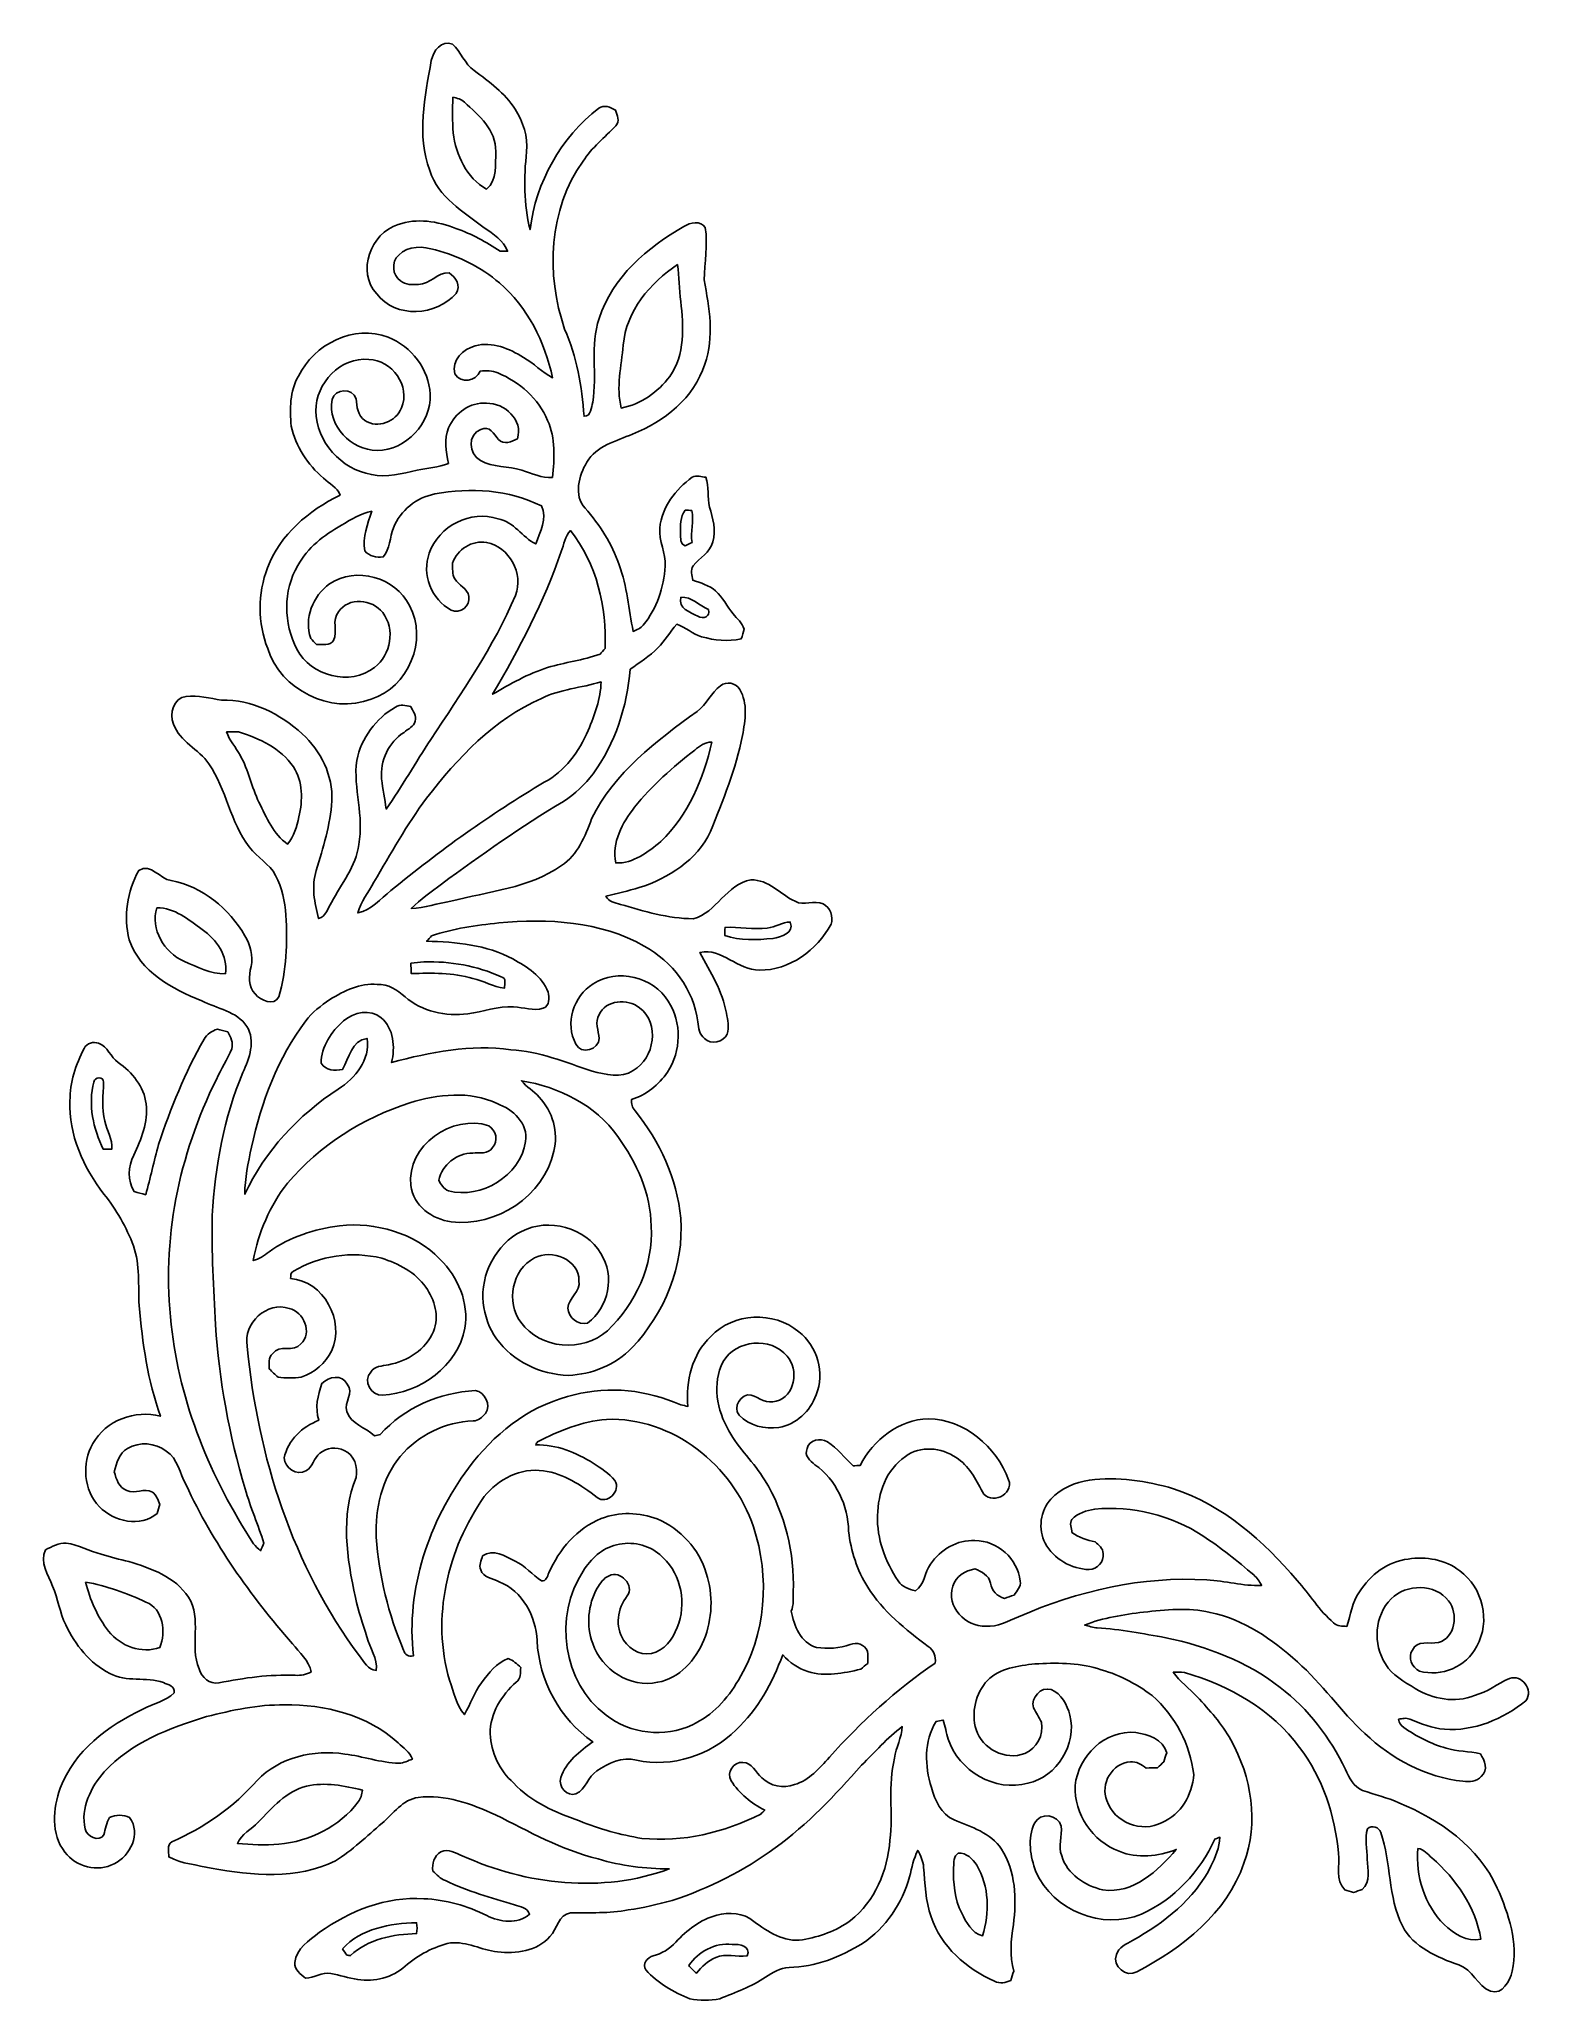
# Model space of a CAD drawing. Header units: centimetres. Extents: x -9.7 to 9.7, y -12.7 to 12.7.
import ezdxf

# ---------------------------------------------------------------- set-up
doc = ezdxf.new("R2010")
doc.units = ezdxf.units.CM
doc.header["$MEASUREMENT"] = 0
doc.layers.add('Camada 1', color=7, linetype='Continuous')

msp = doc.modelspace()

# ---------------------------------------------------------------- linework, layer by layer
at = {"layer": 'Camada 1', "color": 156}
for points, knots in [([(-4.59246, 12.43153), (-4.56352, 12.55289), (-4.4651, 12.70776), (-4.31906, 12.64319), (-4.31906, 12.64319), (-4.20758, 12.54583), (-4.16136, 12.3899), (-4.03789, 12.30206), (-4.03789, 12.30206), (-3.84245, 12.15918), (-3.64313, 12.01031), (-3.51013, 11.80429), (-3.51013, 11.80429), (-3.40713, 11.64166), (-3.34081, 11.44728), (-3.3595, 11.25325), (-3.3595, 11.25325), (-3.3976, 10.91882), (-3.39865, 10.57451), (-3.31611, 10.24643), (-3.31611, 10.24643), (-3.23956, 10.8599), (-2.91677, 11.43776), (-2.4271, 11.81593), (-2.4271, 11.81593), (-2.35902, 11.86673), (-2.27436, 11.82652), (-2.2098, 11.79053), (-2.2098, 11.79053), (-2.19321, 11.72597), (-2.1477, 11.64624), (-2.20768, 11.58945), (-2.20768, 11.58945), (-2.34984, 11.43776), (-2.516, 11.30582), (-2.63102, 11.13013), (-2.63102, 11.13013), (-3.07798, 10.50854), (-3.10938, 9.66716), (-2.86914, 8.95949), (-2.86914, 8.95949), (-2.70932, 8.60495), (-2.64512, 8.21654), (-2.61691, 7.83132), (-2.61691, 7.83132), (-2.5213, 7.82954), (-2.52623, 7.94596), (-2.50472, 8.01193), (-2.50472, 8.01193), (-2.44474, 8.37106), (-2.54387, 8.74606), (-2.42217, 9.09672), (-2.42217, 9.09672), (-2.25142, 9.63083), (-1.79811, 10.01571), (-1.32679, 10.287), (-1.32679, 10.287), (-1.24529, 10.33709), (-1.11371, 10.36461), (-1.05021, 10.27324), (-1.05021, 10.27324), (-1.01564, 10.04746), (-1.06045, 9.81991), (-1.06539, 9.59379), (-1.06539, 9.59379), (-0.99694, 9.23607), (-0.93203, 8.85859), (-1.0555, 8.50441), (-1.0555, 8.50441), (-1.1945, 8.0712), (-1.57762, 7.76145), (-1.99073, 7.60165), (-1.99073, 7.60165), (-2.19991, 7.50746), (-2.45921, 7.45277), (-2.58127, 7.23759), (-2.58127, 7.23759), (-2.68534, 7.06472), (-2.7559, 6.80826), (-2.60314, 6.64245), (-2.60314, 6.64245), (-2.41406, 6.42725), (-2.25672, 6.18101), (-2.16464, 5.90832), (-2.16464, 5.90832), (-2.05846, 5.63245), (-2.04011, 5.33505), (-1.98261, 5.04789), (-1.98261, 5.04789), (-1.93569, 5.06835), (-1.88277, 5.08599), (-1.85242, 5.13079), (-1.85242, 5.13079), (-1.67323, 5.34351), (-1.58891, 5.61903), (-1.56703, 5.89244), (-1.56703, 5.89244), (-1.5568, 6.06142), (-1.65276, 6.217), (-1.63829, 6.38598), (-1.63829, 6.38598), (-1.61325, 6.65761), (-1.43403, 6.88764), (-1.21813, 7.04179), (-1.21813, 7.04179), (-1.16346, 7.07531), (-1.0996, 7.04708), (-1.04104, 7.04179), (-1.04104, 7.04179), (-0.99764, 6.91797), (-1.02975, 6.7832), (-0.99447, 6.65761), (-0.99447, 6.65761), (-0.95462, 6.51228), (-0.90557, 6.35811), (-0.95355, 6.20781), (-0.95355, 6.20781), (-0.98636, 6.06882), (-1.12253, 5.99863), (-1.2086, 5.89667), (-1.2086, 5.89667), (-1.2393, 5.83881), (-1.22344, 5.77249), (-1.2132, 5.71112), (-1.2132, 5.71112), (-1.11054, 5.67655), (-1.00153, 5.64656), (-0.91722, 5.57423), (-0.91722, 5.57423), (-0.82303, 5.48993), (-0.77187, 5.37104), (-0.69003, 5.27649), (-0.69003, 5.27649), (-0.64065, 5.21194), (-0.5708, 5.15902), (-0.54892, 5.07753), (-0.54892, 5.07753), (-0.55879, 5.0359), (-0.57114, 4.99497), (-0.58596, 4.9544), (-0.58596, 4.9544), (-0.75494, 4.91348), (-0.93203, 4.93289), (-1.09748, 4.98016), (-1.09748, 4.98016), (-1.21355, 5.01509), (-1.30527, 5.10046), (-1.41922, 5.14066), (-1.41922, 5.14066), (-1.50671, 5.04401), (-1.57127, 4.92865), (-1.66193, 4.83446), (-1.66193, 4.83446), (-1.77024, 4.72792), (-1.89793, 4.64502), (-2.02211, 4.55858), (-2.02211, 4.55858), (-2.06021, 4.07987), (-2.21368, 3.59798), (-2.49977, 3.20852), (-2.49977, 3.20852), (-2.60631, 3.06846), (-2.73297, 2.94286), (-2.88361, 2.8508), (-2.88361, 2.8508), (-3.42793, 2.52236), (-3.9497, 2.1583), (-4.46051, 1.78082), (-4.46051, 1.78082), (-4.5921, 1.67674), (-4.73392, 1.58362), (-4.8521, 1.46368), (-4.8521, 1.46368), (-4.67713, 1.47319), (-4.50956, 1.53), (-4.33811, 1.56104), (-4.33811, 1.56104), (-3.85514, 1.68521), (-3.32809, 1.72544), (-2.909, 2.02035), (-2.909, 2.02035), (-2.70016, 2.15971), (-2.60314, 2.39923), (-2.51953, 2.62502), (-2.51953, 2.62502), (-2.22956, 3.22226), (-1.67993, 3.63361), (-1.15464, 4.01355), (-1.15464, 4.01355), (-1.03645, 4.1081), (-0.96979, 4.25026), (-0.85443, 4.34691), (-0.85443, 4.34691), (-0.77893, 4.40796), (-0.65122, 4.3836), (-0.60466, 4.29823), (-0.60466, 4.29823), (-0.49635, 4.11902), (-0.5341, 3.89854), (-0.56797, 3.70346), (-0.56797, 3.70346), (-0.65369, 3.27306), (-0.81879, 2.86456), (-0.98283, 2.45921), (-0.98283, 2.45921), (-1.1571, 2.08986), (-1.52752, 1.85773), (-1.90429, 1.7346), (-1.90429, 1.7346), (-2.04716, 1.69615), (-2.19004, 1.65593), (-2.33432, 1.62382), (-2.33432, 1.62382), (-2.30258, 1.54939), (-2.21438, 1.54269), (-2.1477, 1.51835), (-2.1477, 1.51835), (-1.8408, 1.43016), (-1.52964, 1.33208), (-1.20755, 1.33278), (-1.20755, 1.33278), (-0.90063, 1.40723), (-0.77927, 1.78505), (-0.45966, 1.83409), (-0.45966, 1.83409), (-0.23424, 1.84502), (-0.07937, 1.64747), (0.11041, 1.55787), (0.11041, 1.55787), (0.22331, 1.49436), (0.35701, 1.57514), (0.47342, 1.52435), (0.47342, 1.52435), (0.56585, 1.47954), (0.60819, 1.35607), (0.57538, 1.26083), (0.57538, 1.26083), (0.39158, 0.92886), (0.04234, 0.66004), (-0.35102, 0.66781), (-0.35102, 0.66781), (-0.63076, 0.6604), (-0.83043, 0.95885), (-1.11865, 0.89712), (-1.11865, 0.89712), (-0.98707, 0.64381), (-0.8262, 0.39758), (-0.77611, 0.11077), (-0.77611, 0.11077), (-0.75847, 0.02258), (-0.74329, -0.07055), (-0.76694, -0.15945), (-0.76694, -0.15945), (-0.81633, -0.2674), (-0.97401, -0.30056), (-1.06009, -0.21731), (-1.06009, -0.21731), (-1.12959, -0.16756), (-1.13276, -0.07832), (-1.14652, -0.00212), (-1.14652, -0.00212), (-1.19803, 0.41346), (-1.4753, 0.78139), (-1.84009, 0.97861), (-1.84009, 0.97861), (-2.40736, 1.30281), (-3.08434, 1.33702), (-3.72075, 1.27847), (-3.72075, 1.27847), (-4.01355, 1.24424), (-4.30917, 1.20826), (-4.58893, 1.11159), (-4.58893, 1.11159), (-4.60516, 1.09395), (-4.63761, 1.05903), (-4.65384, 1.0414), (-4.65384, 1.0414), (-4.27284, 1.03187), (-3.87809, 0.99625), (-3.53659, 0.81209), (-3.53659, 0.81209), (-3.35492, 0.71049), (-3.15948, 0.58773), (-3.08081, 0.38452), (-3.08081, 0.38452), (-3.06951, 0.31433), (-3.05822, 0.20143), (-3.14501, 0.17497), (-3.14501, 0.17497), (-3.27096, 0.13545), (-3.40042, 0.18803), (-3.52777, 0.1912), (-3.52777, 0.1912), (-3.73097, 0.21025), (-3.92219, 0.12488), (-4.12114, 0.103), (-4.12114, 0.103), (-4.40619, 0.06349), (-4.71134, 0.13404), (-4.93253, 0.32244), (-4.93253, 0.32244), (-5.03344, 0.40815), (-5.1502, 0.4953), (-5.29061, 0.4826), (-5.29061, 0.4826), (-5.5139, 0.50623), (-5.72028, 0.4004), (-5.90373, 0.28645), (-5.90373, 0.28645), (-6.01873, 0.20849), (-6.13375, 0.12452), (-6.21524, 0.01023), (-6.21524, 0.01023), (-6.57472, -0.46777), (-6.79626, -1.03893), (-6.91549, -1.62207), (-6.91549, -1.62207), (-6.96136, -1.82209), (-7.00298, -2.0253), (-7.00334, -2.23131), (-7.00334, -2.23131), (-6.74404, -1.67323), (-6.31013, -1.20509), (-5.79613, -0.871), (-5.79613, -0.871), (-5.57671, -0.7313), (-5.37951, -0.49318), (-5.4229, -0.21624), (-5.4229, -0.21624), (-5.62256, -0.24129), (-5.6575, -0.47025), (-5.7404, -0.61595), (-5.7404, -0.61595), (-5.84376, -0.64028), (-5.95312, -0.63324), (-6.01661, -0.53693), (-6.01661, -0.53693), (-6.01591, -0.32137), (-5.88503, -0.12488), (-5.72557, 0.01093), (-5.72557, 0.01093), (-5.59752, 0.12664), (-5.38198, 0.16862), (-5.2405, 0.05257), (-5.2405, 0.05257), (-5.07683, -0.08714), (-5.05848, -0.33055), (-5.10611, -0.52775), (-5.10611, -0.52775), (-4.6055, -0.39122), (-4.0834, -0.29104), (-3.5634, -0.36159), (-3.5634, -0.36159), (-3.19758, -0.38347), (-2.85433, -0.52246), (-2.51178, -0.63994), (-2.51178, -0.63994), (-2.33997, -0.67697), (-2.13995, -0.74048), (-1.98154, -0.63041), (-1.98154, -0.63041), (-1.70461, -0.47449), (-1.63617, -0.01622), (-1.90076, 0.18133), (-1.90076, 0.18133), (-2.05598, 0.30585), (-2.33398, 0.28397), (-2.42393, 0.09207), (-2.42393, 0.09207), (-2.48391, -0.00353), (-2.42887, -0.1136), (-2.42076, -0.21483), (-2.42076, -0.21483), (-2.42111, -0.36194), (-2.65852, -0.43144), (-2.72238, -0.28821), (-2.72238, -0.28821), (-2.86948, -0.02611), (-2.75378, 0.33479), (-2.50084, 0.4886), (-2.50084, 0.4886), (-2.18687, 0.69532), (-1.72437, 0.58313), (-1.52893, 0.26599), (-1.52893, 0.26599), (-1.35113, -0.00706), (-1.35995, -0.38064), (-1.53846, -0.65088), (-1.53846, -0.65088), (-1.65276, -0.81385), (-1.81151, -0.94967), (-2.00518, -1.00576), (-2.00518, -1.00576), (-2.00413, -1.05798), (-1.99743, -1.1123), (-1.95757, -1.15111), (-1.95757, -1.15111), (-1.64007, -1.54834), (-1.41393, -2.02917), (-1.36701, -2.53929), (-1.36701, -2.53929), (-1.32291, -3.15419), (-1.57444, -3.77155), (-1.99672, -4.21393), (-1.99672, -4.21393), (-2.20873, -4.44005), (-2.51529, -4.56106), (-2.82187, -4.57305), (-2.82187, -4.57305), (-3.17958, -4.56388), (-3.54047, -4.39454), (-3.74931, -4.09892), (-3.74931, -4.09892), (-3.85197, -3.96487), (-3.89784, -3.79801), (-3.92289, -3.63395), (-3.92289, -3.63395), (-3.9571, -3.26565), (-3.75849, -2.87867), (-3.42477, -2.71073), (-3.42477, -2.71073), (-3.07657, -2.53188), (-2.59997, -2.65923), (-2.39959, -2.99826), (-2.39959, -2.99826), (-2.2165, -3.28259), (-2.29834, -3.6971), (-2.57104, -3.89643), (-2.57104, -3.89643), (-2.69662, -3.92535), (-2.81657, -3.82939), (-2.82751, -3.70382), (-2.82751, -3.70382), (-2.81939, -3.56904), (-2.65994, -3.4932), (-2.68323, -3.34926), (-2.68323, -3.34926), (-2.67723, -3.07199), (-3.03988, -2.93652), (-3.25966, -3.05505), (-3.25966, -3.05505), (-3.55141, -3.20569), (-3.62691, -3.62832), (-3.435, -3.88725), (-3.435, -3.88725), (-3.18311, -4.23403), (-2.63313, -4.28201), (-2.31634, -3.99555), (-2.31634, -3.99555), (-1.95192, -3.65159), (-1.72013, -3.14995), (-1.74941, -2.64407), (-1.74941, -2.64407), (-1.75401, -2.22179), (-1.94062, -1.82245), (-2.18052, -1.48307), (-2.18052, -1.48307), (-2.46698, -1.07562), (-2.9471, -0.84454), (-3.42688, -0.762), (-3.42688, -0.762), (-3.36161, -0.8442), (-3.26707, -0.89605), (-3.19722, -0.97437), (-3.19722, -0.97437), (-3.02577, -1.15817), (-2.94216, -1.4298), (-3.01025, -1.67498), (-3.01025, -1.67498), (-3.13513, -2.25602), (-3.75355, -2.6603), (-4.33387, -2.58655), (-4.33387, -2.58655), (-4.58082, -2.55834), (-4.82811, -2.37842), (-4.85634, -2.11878), (-4.85634, -2.11878), (-4.91949, -1.60408), (-4.3194, -1.18991), (-3.8488, -1.34408), (-3.8488, -1.34408), (-3.75708, -1.40404), (-3.71863, -1.54305), (-3.80259, -1.62701), (-3.80259, -1.62701), (-3.85339, -1.71874), (-3.97087, -1.69121), (-4.05694, -1.69862), (-4.05694, -1.69862), (-4.26154, -1.69862), (-4.45593, -1.84714), (-4.4965, -2.05034), (-4.4965, -2.05034), (-4.46617, -2.10431), (-4.43089, -2.16076), (-4.37161, -2.18756), (-4.37161, -2.18756), (-3.94404, -2.29305), (-3.44204, -1.99743), (-3.37431, -1.55081), (-3.37431, -1.55081), (-3.33199, -1.31409), (-3.54224, -1.13242), (-3.74227, -1.05692), (-3.74227, -1.05692), (-4.09609, -0.88935), (-4.50708, -0.93732), (-4.87009, -1.0488), (-4.87009, -1.0488), (-5.47828, -1.24001), (-6.03603, -1.60055), (-6.45125, -2.08562), (-6.45125, -2.08562), (-6.67597, -2.37701), (-6.8326, -2.72661), (-6.89504, -3.08926), (-6.89504, -3.08926), (-6.81672, -3.07092), (-6.75323, -3.0219), (-6.69042, -2.97497), (-6.69042, -2.97497), (-6.42372, -2.782), (-6.10129, -2.68216), (-5.77814, -2.63735), (-5.77814, -2.63735), (-5.31247, -2.58903), (-4.81365, -2.73015), (-4.48132, -3.06882), (-4.48132, -3.06882), (-4.2478, -3.29635), (-4.10245, -3.63748), (-4.1589, -3.96451), (-4.1589, -3.96451), (-4.25202, -4.4584), (-4.73674, -4.8013), (-5.22181, -4.82881), (-5.22181, -4.82881), (-5.37033, -4.84575), (-5.47863, -4.64361), (-5.37632, -4.53107), (-5.37632, -4.53107), (-5.32835, -4.44958), (-5.22605, -4.45664), (-5.14561, -4.43547), (-5.14561, -4.43547), (-4.90078, -4.39242), (-4.66302, -4.23898), (-4.56459, -4.00437), (-4.56459, -4.00437), (-4.48697, -3.81316), (-4.548, -3.59409), (-4.66407, -3.43252), (-4.66407, -3.43252), (-4.79707, -3.23885), (-5.01685, -3.12914), (-5.23416, -3.05752), (-5.23416, -3.05752), (-5.61622, -2.96474), (-6.03744, -3.02331), (-6.3754, -3.22579), (-6.3754, -3.22579), (-6.41561, -3.24167), (-6.4082, -3.28612), (-6.41278, -3.32034), (-6.41278, -3.32034), (-5.98523, -3.35033), (-5.70583, -3.87173), (-5.87903, -4.25379), (-5.87903, -4.25379), (-5.95665, -4.41607), (-6.10481, -4.53777), (-6.27308, -4.59809), (-6.27308, -4.59809), (-6.37329, -4.60798), (-6.47381, -4.60798), (-6.57401, -4.5988), (-6.57401, -4.5988), (-6.61175, -4.56247), (-6.64986, -4.52578), (-6.68796, -4.49014), (-6.68796, -4.49014), (-6.68796, -4.42241), (-6.70102, -4.3441), (-6.64527, -4.29294), (-6.64527, -4.29294), (-6.55778, -4.16524), (-6.37046, -4.28378), (-6.27803, -4.1656), (-6.27803, -4.1656), (-6.12668, -4.02412), (-6.24028, -3.75179), (-6.42832, -3.70804), (-6.42832, -3.70804), (-6.71688, -3.60785), (-7.02839, -3.90277), (-6.97159, -4.19664), (-6.97159, -4.19664), (-6.8386, -5.62327), (-6.38386, -7.04391), (-5.52272, -8.20173), (-5.52272, -8.20173), (-5.46206, -8.2751), (-5.41408, -8.38588), (-5.30472, -8.39045), (-5.30472, -8.39045), (-5.28637, -8.23419), (-5.38339, -8.10083), (-5.42536, -7.95689), (-5.42536, -7.95689), (-5.47687, -7.78791), (-5.53895, -7.62141), (-5.57176, -7.44748), (-5.57176, -7.44748), (-5.68749, -6.94055), (-5.76615, -6.3881), (-5.56436, -5.89244), (-5.56436, -5.89244), (-5.53861, -5.75839), (-5.58623, -5.60034), (-5.71958, -5.54389), (-5.71958, -5.54389), (-5.82048, -5.48993), (-5.94501, -5.51461), (-6.03462, -5.57847), (-6.03462, -5.57847), (-6.11258, -5.63986), (-6.11928, -5.76403), (-6.21312, -5.80672), (-6.21312, -5.80672), (-6.32989, -5.87974), (-6.48899, -5.77144), (-6.49498, -5.64198), (-6.49498, -5.64198), (-6.44842, -5.41197), (-6.25934, -5.23699), (-6.0466, -5.15443), (-6.0466, -5.15443), (-6.09881, -4.99497), (-6.06178, -4.83022), (-6.00604, -4.67818), (-6.00604, -4.67818), (-5.91784, -4.58576), (-5.7464, -4.55648), (-5.67901, -4.68841), (-5.67901, -4.68841), (-5.58729, -4.79989), (-5.7224, -4.91983), (-5.68571, -5.03943), (-5.68571, -5.03943), (-5.63279, -5.20488), (-5.44089, -5.24403), (-5.32623, -5.35552), (-5.32623, -5.35552), (-5.30754, -5.35164), (-5.27049, -5.34353), (-5.25215, -5.33929), (-5.25215, -5.33929), (-4.94276, -4.99004), (-4.48697, -4.7939), (-4.02449, -4.77026), (-4.02449, -4.77026), (-3.90031, -4.78508), (-3.81353, -4.96252), (-3.89361, -5.06589), (-3.89361, -5.06589), (-3.92923, -5.1181), (-3.98604, -5.16183), (-4.05129, -5.16149), (-4.05129, -5.16149), (-4.41042, -5.1756), (-4.76496, -5.34492), (-4.99392, -5.62397), (-4.99392, -5.62397), (-5.23063, -5.91361), (-5.322, -6.29884), (-5.30331, -6.6675), (-5.30331, -6.6675), (-5.27261, -7.16915), (-5.14314, -7.66127), (-4.9537, -8.12553), (-4.9537, -8.12553), (-4.93501, -8.18656), (-4.88738, -8.21689), (-4.82318, -8.20208), (-4.82318, -8.20208), (-4.92266, -7.33777), (-4.62385, -6.46289), (-4.11056, -5.77249), (-4.11056, -5.77249), (-3.79411, -5.34353), (-3.35209, -4.98722), (-2.83069, -4.84786), (-2.83069, -4.84786), (-2.38159, -4.7124), (-1.8877, -4.7438), (-1.45379, -4.91983), (-1.45379, -4.91983), (-1.39629, -4.94488), (-1.33631, -4.96359), (-1.27423, -4.97557), (-1.27423, -4.97557), (-1.30352, -4.64996), (-1.22344, -4.29894), (-0.97754, -4.06893), (-0.97754, -4.06893), (-0.68757, -3.76202), (-0.16333, -3.73909), (0.15875, -4.00826), (0.15875, -4.00826), (0.39546, -4.19522), (0.49988, -4.54342), (0.38276, -4.82528), (0.38276, -4.82528), (0.30938, -5.03624), (0.12347, -5.20805), (-0.09913, -5.24651), (-0.09913, -5.24651), (-0.27975, -5.2712), (-0.48436, -5.2271), (-0.61066, -5.08811), (-0.61066, -5.08811), (-0.7052, -4.9851), (-0.58313, -4.80165), (-0.45507, -4.82776), (-0.45507, -4.82776), (-0.35207, -4.8655), (-0.25082, -4.947), (-0.13511, -4.90889), (-0.13511, -4.90889), (0.11077, -4.85069), (0.16262, -4.49721), (0.00881, -4.32399), (0.00881, -4.32399), (-0.2046, -4.07175), (-0.65122, -4.11127), (-0.8202, -4.3949), (-0.8202, -4.3949), (-0.96378, -4.67995), (-0.90134, -5.02532), (-0.74365, -5.29096), (-0.74365, -5.29096), (-0.62194, -5.52555), (-0.41663, -5.70052), (-0.28256, -5.92666), (-0.28256, -5.92666), (-0.01658, -6.35669), (0.10442, -6.87), (0.08748, -7.37305), (0.08748, -7.37305), (0.08573, -7.45596), (0.09489, -7.54238), (0.06208, -7.62141), (0.06208, -7.62141), (0.0956, -7.81261), (0.18274, -8.03134), (0.38734, -8.0913), (0.38734, -8.0913), (0.5334, -8.11001), (0.68509, -8.10753), (0.82444, -8.05568), (0.82444, -8.05568), (0.90628, -8.01687), (1.01318, -8.05497), (1.04634, -8.14034), (1.04634, -8.14034), (1.05833, -8.19221), (1.05056, -8.24583), (1.04951, -8.29909), (1.04951, -8.29909), (1.01952, -8.32379), (0.98989, -8.34884), (0.96026, -8.37423), (0.96026, -8.37423), (0.73589, -8.42468), (0.50165, -8.47619), (0.27552, -8.40387), (0.27552, -8.40387), (0.14958, -8.36612), (0.03986, -8.28569), (-0.04797, -8.18938), (-0.04797, -8.18938), (-0.1852, -8.54604), (-0.36653, -8.8974), (-0.65263, -9.15811), (-0.65263, -9.15811), (-0.98354, -9.48937), (-1.48132, -9.65093), (-1.94132, -9.5497), (-1.94132, -9.5497), (-2.12336, -9.50595), (-2.30575, -9.58778), (-2.45285, -9.68869), (-2.45285, -9.68869), (-2.56821, -9.76488), (-2.59503, -9.92611), (-2.72167, -9.98748), (-2.72167, -9.98748), (-2.83986, -10.02383), (-2.95521, -9.89117), (-2.91747, -9.77652), (-2.91747, -9.77652), (-2.85009, -9.57333), (-2.67299, -9.43292), (-2.50367, -9.31438), (-2.50367, -9.31438), (-2.93051, -9.01946), (-3.19829, -8.52099), (-3.22545, -8.00452), (-3.22545, -8.00452), (-3.23885, -7.68984), (-3.41207, -7.36282), (-3.7151, -7.24288), (-3.7151, -7.24288), (-3.79764, -7.19949), (-3.92324, -7.19349), (-3.95252, -7.088), (-3.95252, -7.088), (-3.98251, -7.02768), (-3.94404, -6.96665), (-3.92959, -6.90879), (-3.92959, -6.90879), (-3.7913, -6.80755), (-3.63855, -6.9102), (-3.50943, -6.97442), (-3.50943, -6.97442), (-3.38137, -7.03932), (-3.28541, -7.14903), (-3.16971, -7.23123), (-3.16971, -7.23123), (-3.1062, -7.23935), (-3.09457, -7.17161), (-3.07092, -7.12927), (-3.07092, -7.12927), (-2.94111, -6.82483), (-2.70827, -6.54897), (-2.39465, -6.4262), (-2.39465, -6.4262), (-2.16393, -6.33411), (-1.90112, -6.34364), (-1.6704, -6.43042), (-1.6704, -6.43042), (-1.37337, -6.56096), (-1.12747, -6.81848), (-1.03681, -7.13317), (-1.03681, -7.13317), (-0.94333, -7.41291), (-0.95919, -7.72407), (-1.06785, -7.99711), (-1.06785, -7.99711), (-1.17474, -8.25287), (-1.38253, -8.49029), (-1.66616, -8.54321), (-1.66616, -8.54321), (-2.02282, -8.62541), (-2.39218, -8.37671), (-2.50542, -8.04016), (-2.50542, -8.04016), (-2.59221, -7.80837), (-2.5668, -7.54133), (-2.44756, -7.32542), (-2.44756, -7.32542), (-2.40841, -7.26298), (-2.36536, -7.19454), (-2.2941, -7.16526), (-2.2941, -7.16526), (-2.15159, -7.08978), (-1.95615, -7.29121), (-2.05916, -7.42702), (-2.05916, -7.42702), (-2.18546, -7.58577), (-2.22037, -7.82355), (-2.10538, -7.99782), (-2.10538, -7.99782), (-2.02423, -8.13435), (-1.8415, -8.22077), (-1.68909, -8.15199), (-1.68909, -8.15199), (-1.52964, -8.09096), (-1.44497, -7.92797), (-1.3903, -7.77662), (-1.3903, -7.77662), (-1.29433, -7.4676), (-1.38077, -7.09719), (-1.639, -6.89115), (-1.639, -6.89115), (-1.79034, -6.75993), (-2.00483, -6.71512), (-2.19745, -6.76556), (-2.19745, -6.76556), (-2.38441, -6.80685), (-2.52942, -6.94937), (-2.63065, -7.1053), (-2.63065, -7.1053), (-3.00672, -7.68208), (-2.89984, -8.55098), (-2.33221, -8.96691), (-2.33221, -8.96691), (-2.02352, -9.21278), (-1.57232, -9.26358), (-1.21708, -9.09179), (-1.21708, -9.09179), (-0.95956, -8.97536), (-0.76234, -8.75629), (-0.62159, -8.5157), (-0.62159, -8.5157), (-0.26528, -7.92726), (-0.20954, -7.17902), (-0.42791, -6.53167), (-0.42791, -6.53167), (-0.69108, -5.73899), (-1.4753, -5.10645), (-2.32903, -5.14349), (-2.32903, -5.14349), (-2.64583, -5.16395), (-2.9404, -5.29237), (-3.2205, -5.43277), (-3.2205, -5.43277), (-3.22545, -5.44264), (-3.23603, -5.46206), (-3.24131, -5.47193), (-3.24131, -5.47193), (-2.97532, -5.46664), (-2.71992, -5.57035), (-2.49802, -5.71041), (-2.49802, -5.71041), (-2.39854, -5.77497), (-2.29376, -5.83812), (-2.22003, -5.93336), (-2.22003, -5.93336), (-2.13042, -6.06107), (-2.32587, -6.25651), (-2.44968, -6.15102), (-2.44968, -6.15102), (-2.65465, -5.9951), (-2.87867, -5.84022), (-3.14113, -5.80989), (-3.14113, -5.80989), (-3.43534, -5.76085), (-3.72604, -5.9196), (-3.90877, -6.14221), (-3.90877, -6.14221), (-4.38502, -6.82059), (-4.59563, -7.71031), (-4.35645, -8.51641), (-4.35645, -8.51641), (-4.30459, -8.66846), (-4.26755, -8.83284), (-4.16453, -8.9602), (-4.16453, -8.9602), (-4.08269, -8.82755), (-4.03965, -8.67375), (-3.94334, -8.5492), (-3.94334, -8.5492), (-3.84739, -8.4268), (-3.75179, -8.28781), (-3.59762, -8.2363), (-3.59762, -8.2363), (-3.53625, -8.26311), (-3.48226, -8.30192), (-3.43675, -8.35166), (-3.43675, -8.35166), (-3.44382, -8.41691), (-3.43041, -8.497), (-3.4932, -8.54004), (-3.4932, -8.54004), (-3.68406, -8.70937), (-3.83433, -8.94679), (-3.83151, -9.20962), (-3.83151, -9.20962), (-3.8234, -9.45056), (-3.71016, -9.68587), (-3.52882, -9.84462), (-3.52882, -9.84462), (-3.30553, -10.09509), (-2.98626, -10.22385), (-2.67828, -10.33604), (-2.67828, -10.33604), (-2.41757, -10.43939), (-2.14665, -10.51736), (-1.86972, -10.56216), (-1.86972, -10.56216), (-1.3409, -10.61402), (-0.80398, -10.48737), (-0.33338, -10.24714), (-0.33338, -10.24714), (-0.32066, -10.23443), (-0.29491, -10.20903), (-0.28187, -10.19632), (-0.28187, -10.19632), (-0.45507, -10.10813), (-0.61136, -9.98078), (-0.71613, -9.81638), (-0.71613, -9.81638), (-0.77857, -9.71091), (-0.68438, -9.56768), (-0.56409, -9.57896), (-0.56409, -9.57896), (-0.44238, -9.58003), (-0.40181, -9.71091), (-0.32032, -9.77723), (-0.32032, -9.77723), (-0.21237, -9.8873), (-0.04056, -9.92222), (0.103, -9.86579), (0.103, -9.86579), (0.29457, -9.81145), (0.42545, -9.65412), (0.55386, -9.51301), (0.55386, -9.51301), (0.96097, -9.05544), (1.41781, -8.63988), (1.92369, -8.29415), (1.92369, -8.29415), (1.93075, -8.21019), (1.90358, -8.12835), (1.83232, -8.07931), (1.83232, -8.07931), (1.53987, -7.85988), (1.24566, -7.62494), (1.04951, -7.31097), (1.04951, -7.31097), (0.91122, -7.09471), (0.83361, -6.84423), (0.80256, -6.59058), (0.80256, -6.59058), (0.79691, -6.26004), (0.64311, -5.91996), (0.36759, -5.72947), (0.36759, -5.72947), (0.30692, -5.68077), (0.2226, -5.6074), (0.26811, -5.52131), (0.26811, -5.52131), (0.28963, -5.40315), (0.43992, -5.37669), (0.52882, -5.43524), (0.52882, -5.43524), (0.65899, -5.51532), (0.75177, -5.6395), (0.86254, -5.7425), (0.86254, -5.7425), (0.89252, -5.7418), (0.92251, -5.74004), (0.95284, -5.73722), (0.95284, -5.73722), (1.12006, -5.40666), (1.45415, -5.14385), (1.83373, -5.13503), (1.83373, -5.13503), (2.30292, -5.14068), (2.71533, -5.49663), (2.87197, -5.92525), (2.87197, -5.92525), (2.94534, -6.12104), (2.63031, -6.25756), (2.53223, -6.07942), (2.53223, -6.07942), (2.44897, -5.91255), (2.35761, -5.73829), (2.19251, -5.63774), (2.19251, -5.63774), (2.00625, -5.50087), (1.72685, -5.48216), (1.53775, -5.62256), (1.53775, -5.62256), (1.29151, -5.78908), (1.18039, -6.09881), (1.17756, -6.38632), (1.17756, -6.38632), (1.16487, -6.68901), (1.27776, -6.985), (1.44497, -7.23299), (1.44497, -7.23299), (1.49365, -7.31061), (1.58221, -7.33882), (1.66652, -7.35965), (1.66652, -7.35965), (1.79175, -7.28451), (1.77906, -7.12116), (1.8609, -7.01428), (1.8609, -7.01428), (1.98931, -6.83153), (2.20732, -6.69395), (2.43662, -6.71089), (2.43662, -6.71089), (2.72661, -6.7063), (2.99084, -6.94725), (3.0219, -7.23406), (3.0219, -7.23406), (3.03388, -7.30673), (2.97992, -7.36106), (2.94181, -7.41574), (2.94181, -7.41574), (2.90054, -7.42914), (2.85962, -7.44361), (2.81905, -7.45878), (2.81905, -7.45878), (2.72274, -7.43267), (2.65324, -7.35753), (2.63596, -7.25945), (2.63596, -7.25945), (2.61937, -7.15785), (2.5213, -7.112), (2.43699, -7.07636), (2.43699, -7.07636), (2.3114, -7.09824), (2.18651, -7.17055), (2.15123, -7.30108), (2.15123, -7.30108), (2.05598, -7.56072), (2.3188, -7.82954), (2.57598, -7.8179), (2.57598, -7.8179), (2.72908, -7.83237), (2.86419, -7.75053), (3.00073, -7.69513), (3.00073, -7.69513), (3.76344, -7.36177), (4.59951, -7.16633), (5.43524, -7.21959), (5.43524, -7.21959), (5.67195, -7.23194), (5.90337, -7.29967), (6.1415, -7.29085), (6.1415, -7.29085), (6.11611, -7.24005), (6.08646, -7.18996), (6.04097, -7.15503), (6.04097, -7.15503), (5.83106, -6.97547), (5.61622, -6.80013), (5.38339, -6.65056), (5.38339, -6.65056), (4.97557, -6.37892), (4.47216, -6.25968), (3.98568, -6.30273), (3.98568, -6.30273), (3.8795, -6.32213), (3.76414, -6.35353), (3.69005, -6.43714), (3.69005, -6.43714), (3.65512, -6.48757), (3.68477, -6.54931), (3.69111, -6.604), (3.69111, -6.604), (3.7793, -6.67103), (3.88408, -6.7063), (3.99274, -6.72535), (3.99274, -6.72535), (4.03506, -6.76909), (4.09222, -6.81073), (4.09468, -6.87846), (4.09468, -6.87846), (4.10915, -6.98253), (4.01813, -7.08554), (3.91371, -7.08518), (3.91371, -7.08518), (3.68335, -7.07777), (3.45546, -6.94867), (3.34398, -6.74475), (3.34398, -6.74475), (3.25296, -6.56237), (3.27766, -6.32319), (3.41948, -6.17326), (3.41948, -6.17326), (3.54541, -6.02967), (3.73274, -5.96089), (3.91583, -5.92807), (3.91583, -5.92807), (4.2813, -5.87869), (4.65172, -5.93865), (5.00345, -6.03919), (5.00345, -6.03919), (5.6469, -6.25333), (6.17114, -6.71617), (6.60188, -7.22629), (6.60188, -7.22629), (6.76485, -7.40409), (6.88798, -7.61824), (7.07424, -7.77451), (7.07424, -7.77451), (7.11834, -7.82179), (7.18572, -7.81368), (7.24429, -7.82143), (7.24429, -7.82143), (7.29402, -7.67079), (7.31555, -7.5078), (7.40657, -7.37376), (7.40657, -7.37376), (7.54732, -7.1568), (7.77521, -6.97512), (8.03945, -6.95006), (8.03945, -6.95006), (8.26769, -6.91198), (8.51923, -6.95537), (8.70372, -7.10211), (8.70372, -7.10211), (9.00324, -7.31414), (9.10731, -7.75723), (8.92386, -8.0779), (8.92386, -8.0779), (8.79122, -8.34143), (8.46454, -8.48077), (8.18268, -8.39752), (8.18268, -8.39752), (8.08601, -8.34813), (8.02745, -8.22395), (8.09342, -8.12658), (8.09342, -8.12658), (8.1467, -7.99076), (8.31744, -8.0532), (8.42785, -8.02886), (8.42785, -8.02886), (8.64904, -7.96819), (8.68927, -7.65598), (8.56121, -7.49158), (8.56121, -7.49158), (8.38799, -7.26193), (8.01511, -7.27039), (7.81649, -7.4623), (7.81649, -7.4623), (7.6006, -7.68314), (7.57943, -8.05003), (7.74452, -8.3065), (7.74452, -8.3065), (7.8299, -8.45467), (7.98829, -8.53475), (8.12835, -8.62295), (8.12835, -8.62295), (8.35483, -8.76194), (8.64376, -8.81591), (8.89565, -8.71361), (8.89565, -8.71361), (9.06003, -8.67021), (9.19409, -8.56226), (9.34578, -8.49241), (9.34578, -8.49241), (9.50877, -8.4395), (9.66152, -8.64129), (9.55993, -8.7824), (9.55993, -8.7824), (9.26499, -9.01629), (8.88929, -9.18104), (8.50618, -9.15), (8.50618, -9.15), (8.34955, -9.13906), (8.20349, -9.07732), (8.05921, -9.02124), (8.05921, -9.02124), (8.01263, -8.99688), (7.96149, -9.01452), (7.9135, -9.02053), (7.9135, -9.02053), (7.9202, -9.06638), (7.94244, -9.10201), (7.97984, -9.12741), (7.97984, -9.12741), (8.14846, -9.24136), (8.32979, -9.34225), (8.52805, -9.39341), (8.52805, -9.39341), (8.67163, -9.44138), (8.82509, -9.43397), (8.97149, -9.4682), (8.97149, -9.4682), (9.02723, -9.55321), (9.07767, -9.68199), (8.98243, -9.75995), (8.98243, -9.75995), (8.92668, -9.83509), (8.82931, -9.8298), (8.74642, -9.82345), (8.74642, -9.82345), (8.26769, -9.77406), (7.82601, -9.53311), (7.47818, -9.2075), (7.47818, -9.2075), (7.16633, -8.91786), (6.92431, -8.56192), (6.60541, -8.27899), (6.60541, -8.27899), (6.28332, -7.98724), (5.91007, -7.72548), (5.4758, -7.64151), (5.4758, -7.64151), (5.19394, -7.57061), (4.90114, -7.60694), (4.61644, -7.63551), (4.61644, -7.63551), (4.35856, -7.66974), (4.09716, -7.70573), (3.85444, -7.80345), (3.85444, -7.80345), (3.90842, -7.81685), (3.96239, -7.83342), (4.01849, -7.83978), (4.01849, -7.83978), (4.31694, -7.85741), (4.61115, -7.91598), (4.90536, -7.96642), (4.90536, -7.96642), (5.43348, -8.07966), (5.95383, -8.27439), (6.38245, -8.60989), (6.38245, -8.60989), (6.74511, -8.88824), (7.03121, -9.25971), (7.22665, -9.67176), (7.22665, -9.67176), (7.27745, -9.77618), (7.33212, -9.89646), (7.44855, -9.94127), (7.44855, -9.94127), (7.60377, -9.99949), (7.76781, -10.03299), (7.91915, -10.10284), (7.91915, -10.10284), (8.44444, -10.3184), (8.95139, -10.67293), (9.19056, -11.20457), (9.19056, -11.20457), (9.3345, -11.54041), (9.46608, -11.9126), (9.38318, -12.28124), (9.38318, -12.28124), (9.35036, -12.40613), (9.25971, -12.58675), (9.10201, -12.53912), (9.10201, -12.53912), (8.93339, -12.46823), (8.87095, -12.25656), (8.6928, -12.19904), (8.6928, -12.19904), (8.41233, -12.10027), (8.1086, -11.97222), (7.96288, -11.69387), (7.96288, -11.69387), (7.77309, -11.31887), (7.82284, -10.8772), (7.68244, -10.48702), (7.68244, -10.48702), (7.66585, -10.41259), (7.56425, -10.38965), (7.51099, -10.43727), (7.51099, -10.43727), (7.4736, -10.56569), (7.50569, -10.69974), (7.50746, -10.83098), (7.50746, -10.83098), (7.51204, -10.96468), (7.55685, -11.12131), (7.44254, -11.22432), (7.44254, -11.22432), (7.40587, -11.23597), (7.36917, -11.24832), (7.33283, -11.26101), (7.33283, -11.26101), (7.29438, -11.24937), (7.25628, -11.23809), (7.21818, -11.22749), (7.21818, -11.22749), (7.08976, -11.10085), (7.15539, -10.91318), (7.13739, -10.75477), (7.13739, -10.75477), (7.09295, -10.26512), (6.93067, -9.77971), (6.63327, -9.38494), (6.63327, -9.38494), (6.27627, -8.89282), (5.72065, -8.58237), (5.14526, -8.41728), (5.14526, -8.41728), (5.09693, -8.41199), (5.04825, -8.41058), (4.99991, -8.41269), (4.99991, -8.41269), (5.08494, -8.53475), (5.20876, -8.62117), (5.30823, -8.73054), (5.30823, -8.73054), (5.4691, -8.90269), (5.62821, -9.08049), (5.74533, -9.28616), (5.74533, -9.28616), (6.00886, -9.76595), (6.11328, -10.35967), (5.91467, -10.88178), (5.91467, -10.88178), (5.69312, -11.53159), (5.11668, -11.97751), (4.53073, -12.28724), (4.53073, -12.28724), (4.39349, -12.36909), (4.20863, -12.21317), (4.26473, -12.0657), (4.26473, -12.0657), (4.29153, -11.96728), (4.39596, -11.93165), (4.47428, -11.88402), (4.47428, -11.88402), (4.88138, -11.6526), (5.27614, -11.35203), (5.48745, -10.9227), (5.48745, -10.9227), (5.54708, -10.80487), (5.59681, -10.68), (5.60351, -10.54664), (5.60351, -10.54664), (5.58729, -10.55299), (5.55412, -10.56569), (5.53754, -10.57205), (5.53754, -10.57205), (5.34916, -10.99007), (5.01156, -11.35308), (4.59034, -11.54007), (4.59034, -11.54007), (4.08374, -11.75561), (3.44769, -11.49314), (3.22579, -10.99431), (3.22579, -10.99431), (3.14888, -10.79746), (3.11608, -10.56393), (3.2064, -10.36672), (3.2064, -10.36672), (3.27447, -10.22068), (3.51401, -10.2489), (3.55141, -10.40377), (3.55141, -10.40377), (3.56446, -10.53146), (3.50943, -10.66305), (3.55776, -10.789), (3.55776, -10.789), (3.63114, -11.02606), (3.85833, -11.17318), (4.08975, -11.2282), (4.08975, -11.2282), (4.48768, -11.28289), (4.8006, -10.98196), (5.03907, -10.70575), (5.03907, -10.70575), (4.80552, -10.79358), (4.53636, -10.82815), (4.30106, -10.72868), (4.30106, -10.72868), (3.95886, -10.60167), (3.7151, -10.24607), (3.73203, -9.87882), (3.73203, -9.87882), (3.77048, -9.49749), (4.11938, -9.15282), (4.51484, -9.19302), (4.51484, -9.19302), (4.67289, -9.21948), (4.87291, -9.277), (4.91559, -9.45549), (4.91559, -9.45549), (4.9029, -9.49325), (4.89055, -9.53135), (4.87856, -9.5698), (4.87856, -9.5698), (4.85174, -9.5959), (4.82494, -9.62235), (4.79882, -9.64881), (4.79882, -9.64881), (4.7498, -9.65022), (4.70076, -9.65129), (4.65208, -9.65234), (4.65208, -9.65234), (4.58998, -9.61214), (4.52508, -9.56239), (4.44641, -9.57226), (4.44641, -9.57226), (4.21181, -9.58356), (4.05165, -9.86084), (4.1409, -10.07392), (4.1409, -10.07392), (4.23545, -10.35332), (4.59458, -10.49867), (4.85527, -10.35649), (4.85527, -10.35649), (5.10258, -10.25348), (5.2465, -9.99596), (5.2652, -9.73666), (5.2652, -9.73666), (5.2204, -9.34685), (5.02425, -8.97254), (4.72722, -8.71573), (4.72722, -8.71573), (4.51801, -8.55486), (4.27708, -8.43385), (4.02201, -8.36682), (4.02201, -8.36682), (3.7599, -8.28321), (3.48121, -8.2931), (3.21027, -8.30474), (3.21027, -8.30474), (2.99614, -8.3312), (2.75872, -8.35978), (2.59785, -8.51923), (2.59785, -8.51923), (2.44615, -8.6868), (2.38407, -8.93692), (2.45109, -9.15423), (2.45109, -9.15423), (2.52801, -9.40399), (2.83527, -9.56239), (3.0801, -9.46255), (3.0801, -9.46255), (3.23568, -9.40257), (3.32846, -9.22231), (3.29671, -9.06003), (3.29671, -9.06003), (3.26918, -8.99371), (3.22403, -8.93692), (3.19334, -8.8727), (3.19334, -8.8727), (3.15524, -8.74323), (3.2886, -8.59542), (3.42229, -8.63706), (3.42229, -8.63706), (3.55635, -8.69173), (3.62725, -8.83496), (3.6636, -8.96725), (3.6636, -8.96725), (3.75813, -9.34261), (3.49919, -9.76417), (3.12103, -9.84885), (3.12103, -9.84885), (2.69662, -9.96702), (2.22566, -9.68869), (2.0895, -9.2777), (2.0895, -9.2777), (2.06728, -9.19621), (2.05105, -9.1126), (2.02388, -9.03252), (2.02388, -9.03252), (1.99354, -9.03781), (1.96356, -9.0438), (1.93357, -9.04945), (1.93357, -9.04945), (1.77765, -9.30451), (1.78576, -9.62625), (1.87289, -9.90353), (1.87289, -9.90353), (1.92229, -10.06756), (1.9946, -10.25277), (2.16605, -10.32228), (2.16605, -10.32228), (2.3876, -10.41223), (2.63913, -10.49019), (2.77953, -10.69939), (2.77953, -10.69939), (2.96333, -10.98761), (2.97744, -11.34816), (2.93334, -11.67835), (2.93334, -11.67835), (2.89736, -11.87591), (2.88607, -12.08263), (2.93758, -12.27878), (2.93758, -12.27878), (2.92452, -12.3183), (2.91217, -12.35816), (2.89984, -12.39838), (2.89984, -12.39838), (2.83279, -12.42625), (2.75943, -12.44706), (2.69134, -12.40895), (2.69134, -12.40895), (2.32903, -12.24704), (1.9946, -11.96269), (1.87042, -11.57498), (1.87042, -11.57498), (1.79528, -11.36931), (1.7921, -11.14812), (1.77236, -10.93294), (1.77236, -10.93294), (1.76776, -10.85497), (1.73319, -10.78406), (1.69721, -10.71703), (1.69721, -10.71703), (1.64287, -10.82392), (1.62172, -10.9421), (1.59208, -11.05746), (1.59208, -11.05746), (1.49365, -11.40107), (1.28551, -11.72316), (0.98354, -11.92072), (0.98354, -11.92072), (0.69814, -12.09498), (0.37182, -12.22691), (0.03315, -12.23081), (0.03315, -12.23081), (-0.08149, -12.23256), (-0.1785, -12.30029), (-0.27199, -12.35816), (-0.27199, -12.35816), (-0.45366, -12.48056), (-0.6618, -12.55394), (-0.86359, -12.63509), (-0.86359, -12.63509), (-0.98953, -12.66225), (-1.12289, -12.66084), (-1.24953, -12.63685), (-1.24953, -12.63685), (-1.4612, -12.55323), (-1.66546, -12.43507), (-1.81715, -12.2629), (-1.81715, -12.2629), (-1.86831, -12.18881), (-1.79951, -12.09886), (-1.72402, -12.08122), (-1.72402, -12.08122), (-1.6122, -12.05089), (-1.50917, -11.99268), (-1.43262, -11.90519), (-1.43262, -11.90519), (-1.28798, -11.74784), (-1.1109, -11.61345), (-0.90275, -11.55488), (-0.90275, -11.55488), (-0.74188, -11.51254), (-0.55245, -11.52348), (-0.42121, -11.63637), (-0.42121, -11.63637), (-0.242, -11.77042), (-0.02821, -11.91048), (0.20672, -11.87343), (0.20672, -11.87343), (0.4265, -11.83393), (0.64769, -11.76267), (0.82549, -11.62261), (0.82549, -11.62261), (1.14582, -11.38096), (1.30774, -10.97738), (1.33667, -10.5865), (1.33667, -10.5865), (1.38182, -10.23479), (1.30703, -9.8739), (1.39734, -9.52641), (1.39734, -9.52641), (1.41111, -9.38423), (1.49189, -9.25865), (1.49754, -9.11577), (1.49754, -9.11577), (1.29998, -9.25795), (1.14477, -9.44879), (0.96943, -9.61602), (0.96943, -9.61602), (0.62864, -10.0023), (0.2741, -10.38331), (-0.14746, -10.68351), (-0.14746, -10.68351), (-0.54892, -10.98337), (-1.00259, -11.20527), (-1.47637, -11.36614), (-1.47637, -11.36614), (-1.66687, -11.40283), (-1.85103, -11.46951), (-2.0454, -11.48644), (-2.0454, -11.48644), (-2.292, -11.53442), (-2.54353, -11.52065), (-2.7933, -11.52455), (-2.7933, -11.52455), (-2.95063, -11.5503), (-2.96298, -11.7348), (-3.05964, -11.83181), (-3.05964, -11.83181), (-3.22545, -12.0209), (-3.49885, -12.05864), (-3.73591, -12.02796), (-3.73591, -12.02796), (-3.94334, -12.01032), (-4.13278, -11.89073), (-4.34516, -11.91401), (-4.34516, -11.91401), (-4.56282, -11.96128), (-4.76284, -12.06958), (-4.93041, -12.21527), (-4.93041, -12.21527), (-5.0934, -12.36415), (-5.32729, -12.42342), (-5.54355, -12.38778), (-5.54355, -12.38778), (-5.66067, -12.36732), (-5.77391, -12.33099), (-5.89104, -12.31159), (-5.89104, -12.31159), (-6.00499, -12.28372), (-6.10517, -12.36768), (-6.2177, -12.37156), (-6.2177, -12.37156), (-6.2812, -12.31759), (-6.36376, -12.26326), (-6.35706, -12.16837), (-6.35706, -12.16837), (-6.3373, -11.98703), (-6.16937, -11.88084), (-6.03919, -11.77678), (-6.03919, -11.77678), (-5.64973, -11.49985), (-5.17418, -11.3104), (-4.68982, -11.34251), (-4.68982, -11.34251), (-4.40725, -11.3552), (-4.12784, -11.43282), (-3.87561, -11.55982), (-3.87561, -11.55982), (-3.70346, -11.64519), (-3.4798, -11.67448), (-3.32176, -11.54394), (-3.32176, -11.54394), (-3.34503, -11.45645), (-3.44664, -11.44939), (-3.51649, -11.41976), (-3.51649, -11.41976), (-3.82023, -11.33369), (-4.12396, -11.24196), (-4.41077, -11.10862), (-4.41077, -11.10862), (-4.47533, -11.08321), (-4.52332, -11.03277), (-4.57129, -10.98515), (-4.57129, -10.98515), (-4.58681, -10.88918), (-4.55894, -10.78512), (-4.46722, -10.73784), (-4.46722, -10.73784), (-4.37303, -10.68882), (-4.27813, -10.75231), (-4.19135, -10.78688), (-4.19135, -10.78688), (-3.36232, -11.16365), (-2.3809, -11.27548), (-1.51518, -10.95728), (-1.51518, -10.95728), (-1.82597, -10.95199), (-2.13959, -10.92059), (-2.43699, -10.82674), (-2.43699, -10.82674), (-2.90688, -10.71104), (-3.33199, -10.47114), (-3.76237, -10.25806), (-3.76237, -10.25806), (-4.07387, -10.11695), (-4.41254, -9.98748), (-4.76074, -10.03158), (-4.76074, -10.03158), (-4.96322, -10.0591), (-5.08423, -10.2422), (-5.22922, -10.36567), (-5.22922, -10.36567), (-5.425, -10.53324), (-5.61199, -10.71597), (-5.83282, -10.85144), (-5.83282, -10.85144), (-6.32812, -11.10333), (-6.9095, -11.04018), (-7.43832, -10.94916), (-7.43832, -10.94916), (-7.62141, -10.90259), (-7.81755, -10.89342), (-7.98653, -10.80135), (-7.98653, -10.80135), (-7.98336, -10.73714), (-8.01546, -10.65001), (-7.94914, -10.60767), (-7.94914, -10.60767), (-7.52863, -10.42563), (-7.14409, -10.15541), (-6.84142, -9.81004), (-6.84142, -9.81004), (-6.55425, -9.5123), (-6.11222, -9.40859), (-5.71217, -9.47137), (-5.71217, -9.47137), (-5.47616, -9.49819), (-5.24898, -9.58532), (-5.00979, -9.58885), (-5.00979, -9.58885), (-4.94841, -9.58956), (-4.89408, -9.55498), (-4.83693, -9.53628), (-4.83693, -9.53628), (-4.87045, -9.44491), (-4.95335, -9.38988), (-5.02143, -9.32673), (-5.02143, -9.32673), (-5.41689, -8.96691), (-5.96793, -8.82543), (-6.49252, -8.83532), (-6.49252, -8.83532), (-6.83365, -8.83038), (-7.16915, -8.90481), (-7.49828, -8.98666), (-7.49828, -8.98666), (-7.97771, -9.13448), (-8.47407, -9.3211), (-8.82015, -9.70138), (-8.82015, -9.70138), (-8.99442, -9.89858), (-9.13165, -10.17164), (-9.06674, -10.43975), (-9.06674, -10.43975), (-9.04662, -10.54135), (-8.89141, -10.61366), (-8.82543, -10.51594), (-8.82543, -10.51594), (-8.80638, -10.43905), (-8.79122, -10.36143), (-8.75171, -10.29229), (-8.75171, -10.29229), (-8.66704, -10.25418), (-8.57743, -10.25277), (-8.49277, -10.29229), (-8.49277, -10.29229), (-8.34036, -10.49796), (-8.4836, -10.78934), (-8.69314, -10.8913), (-8.69314, -10.8913), (-8.90587, -11.00278), (-9.18845, -10.93045), (-9.33061, -10.73962), (-9.33061, -10.73962), (-9.51335, -10.50607), (-9.48372, -10.17588), (-9.38952, -9.912), (-9.38952, -9.912), (-9.21243, -9.42974), (-8.77041, -9.10554), (-8.32343, -8.89), (-8.32343, -8.89), (-8.18937, -8.81839), (-8.02675, -8.79052), (-7.9188, -8.67798), (-7.9188, -8.67798), (-7.90081, -8.58943), (-7.99817, -8.57566), (-8.05708, -8.54638), (-8.05708, -8.54638), (-8.28004, -8.46596), (-8.53686, -8.54779), (-8.74888, -8.42785), (-8.74888, -8.42785), (-9.00783, -8.29768), (-9.1962, -8.0585), (-9.31932, -7.80097), (-9.31932, -7.80097), (-9.3987, -7.64222), (-9.41528, -7.46195), (-9.48936, -7.30108), (-9.48936, -7.30108), (-9.54581, -7.15115), (-9.66152, -6.99487), (-9.58038, -6.83119), (-9.58038, -6.83119), (-9.49713, -6.78744), (-9.40999, -6.73593), (-9.31192, -6.74582), (-9.31192, -6.74582), (-9.15281, -6.76027), (-9.01347, -6.84635), (-8.86106, -6.88764), (-8.86106, -6.88764), (-8.74254, -6.9215), (-8.62435, -6.95888), (-8.50229, -6.97971), (-8.50229, -6.97971), (-8.2176, -7.07036), (-7.90257, -7.17727), (-7.73289, -7.44185), (-7.73289, -7.44185), (-7.5512, -7.72159), (-7.72512, -8.07332), (-7.59319, -8.3686), (-7.59319, -8.3686), (-7.56462, -8.47936), (-7.4563, -8.5732), (-7.33777, -8.55169), (-7.33777, -8.55169), (-7.01392, -8.48395), (-6.68267, -8.44055), (-6.35105, -8.45255), (-6.35105, -8.45255), (-6.27909, -8.45784), (-6.20747, -8.44444), (-6.14398, -8.40916), (-6.14398, -8.40916), (-6.17748, -8.25958), (-6.29637, -8.15798), (-6.3888, -8.04438), (-6.3888, -8.04438), (-6.93067, -7.42173), (-7.41503, -6.74229), (-7.76216, -5.99052), (-7.76216, -5.99052), (-7.84859, -5.84553), (-7.86623, -5.64902), (-8.01934, -5.55201), (-8.01934, -5.55201), (-8.16292, -5.44688), (-8.36647, -5.4229), (-8.52028, -5.52131), (-8.52028, -5.52131), (-8.63035, -5.58058), (-8.66493, -5.7083), (-8.69103, -5.82117), (-8.69103, -5.82117), (-8.66457, -5.91431), (-8.63388, -6.02862), (-8.52946, -6.06178), (-8.52946, -6.06178), (-8.42362, -6.11222), (-8.30333, -6.02368), (-8.1989, -6.084), (-8.1989, -6.084), (-8.14563, -6.12034), (-8.12799, -6.18559), (-8.10294, -6.2417), (-8.10294, -6.2417), (-8.1153, -6.28085), (-8.12694, -6.32001), (-8.13787, -6.35987), (-8.13787, -6.35987), (-8.35377, -6.54578), (-8.69703, -6.46465), (-8.88259, -6.27379), (-8.88259, -6.27379), (-9.08931, -6.05861), (-9.11577, -5.71041), (-8.96725, -5.45606), (-8.96725, -5.45606), (-8.80498, -5.15372), (-8.41939, -5.01791), (-8.09483, -5.10117), (-8.09483, -5.10117), (-8.25782, -4.64114), (-8.32908, -4.15395), (-8.37, -3.66923), (-8.37, -3.66923), (-8.38623, -3.41241), (-8.35271, -3.14607), (-8.44409, -2.89947), (-8.44409, -2.89947), (-8.53333, -2.65711), (-8.6621, -2.42922), (-8.82473, -2.22849), (-8.82473, -2.22849), (-9.09072, -1.88665), (-9.28369, -1.46227), (-9.26394, -1.022), (-9.26394, -1.022), (-9.26465, -0.78493), (-9.19233, -0.55104), (-9.07944, -0.3443), (-9.07944, -0.3443), (-9.0498, -0.27727), (-8.95985, -0.25259), (-8.89493, -0.27834), (-8.89493, -0.27834), (-8.77322, -0.31679), (-8.74112, -0.45895), (-8.64164, -0.52704), (-8.64164, -0.52704), (-8.45961, -0.65088), (-8.3065, -0.83925), (-8.27898, -1.06362), (-8.27898, -1.06362), (-8.25394, -1.2954), (-8.34072, -1.51977), (-8.43915, -1.72507), (-8.43915, -1.72507), (-8.51534, -1.87006), (-8.51993, -2.05422), (-8.43456, -2.19638), (-8.43456, -2.19638), (-8.38517, -2.21121), (-8.33508, -2.22425), (-8.28463, -2.2366), (-8.28463, -2.2366), (-8.22536, -2.02106), (-8.17774, -1.80304), (-8.11882, -1.5875), (-8.11882, -1.5875), (-7.9629, -1.11794), (-7.77733, -0.6558), (-7.52863, -0.22718), (-7.52863, -0.22718), (-7.49511, -0.1584), (-7.4295, -0.11923), (-7.35894, -0.09701), (-7.35894, -0.09701), (-7.31414, -0.109), (-7.26897, -0.12064), (-7.22347, -0.13229), (-7.22347, -0.13229), (-7.18996, -0.19897), (-7.14762, -0.27094), (-7.17232, -0.34854), (-7.17232, -0.34854), (-7.22736, -0.48612), (-7.31026, -0.61066), (-7.37129, -0.74577), (-7.37129, -0.74577), (-7.85707, -1.71979), (-8.0846, -2.83138), (-7.95478, -3.91653), (-7.95478, -3.91653), (-7.84718, -4.93253), (-7.44431, -5.89986), (-6.89044, -6.75181), (-6.89044, -6.75181), (-6.86328, -6.78427), (-6.83331, -6.81426), (-6.80013, -6.84176), (-6.80013, -6.84176), (-6.78921, -6.81743), (-6.76733, -6.76945), (-6.75604, -6.74511), (-6.75604, -6.74511), (-6.82978, -6.50804), (-6.93384, -6.28085), (-6.99735, -6.04061), (-6.99735, -6.04061), (-7.20794, -5.35128), (-7.3339, -4.63727), (-7.38363, -3.91865), (-7.38363, -3.91865), (-7.40903, -3.44769), (-7.43338, -2.97638), (-7.42385, -2.50437), (-7.42385, -2.50437), (-7.38928, -1.87359), (-7.27604, -1.24107), (-7.02875, -0.65687), (-7.02875, -0.65687), (-6.94443, -0.47412), (-6.86187, -0.2487), (-6.97618, -0.06032), (-6.97618, -0.06032), (-7.10847, 0.13616), (-7.36211, 0.17073), (-7.56072, 0.26987), (-7.56072, 0.26987), (-7.94314, 0.42333), (-8.35659, 0.64735), (-8.50018, 1.06115), (-8.50018, 1.06115), (-8.57179, 1.36031), (-8.52416, 1.68697), (-8.37529, 1.95579), (-8.37529, 1.95579), (-8.21266, 2.06021), (-8.10718, 1.84431), (-7.95619, 1.82597), (-7.95619, 1.82597), (-7.55015, 1.7473), (-7.20865, 1.46368), (-7.00158, 1.11337), (-7.00158, 1.11337), (-6.93807, 0.99236), (-6.88869, 0.8516), (-6.92326, 0.71437), (-6.92326, 0.71437), (-6.94937, 0.59477), (-6.96382, 0.45402), (-6.86859, 0.35947), (-6.86859, 0.35947), (-6.80013, 0.27552), (-6.63081, 0.19826), (-6.56342, 0.32278), (-6.56342, 0.32278), (-6.46182, 0.66321), (-6.45125, 1.02517), (-6.47135, 1.37795), (-6.47135, 1.37795), (-6.49005, 1.55434), (-6.52003, 1.7346), (-6.60576, 1.89194), (-6.60576, 1.89194), (-6.68408, 2.04435), (-6.84564, 2.12548), (-6.94584, 2.2606), (-6.94584, 2.2606), (-7.19242, 2.58092), (-7.24217, 3.00284), (-7.4669, 3.33587), (-7.4669, 3.33587), (-7.59953, 3.52602), (-7.84472, 3.62196), (-7.9255, 3.85056), (-7.9255, 3.85056), (-7.98829, 3.98392), (-7.92303, 4.18889), (-7.76252, 4.20863), (-7.76252, 4.20863), (-7.60835, 4.2231), (-7.45489, 4.18641), (-7.30425, 4.15819), (-7.30425, 4.15819), (-6.91268, 4.17194), (-6.54297, 3.98215), (-6.26039, 3.72285), (-6.26039, 3.72285), (-6.02156, 3.50307), (-5.86139, 3.18452), (-5.87762, 2.85574), (-5.87762, 2.85574), (-5.89915, 2.54776), (-5.99052, 2.25142), (-6.08047, 1.95826), (-6.08047, 1.95826), (-6.14539, 1.75294), (-6.10305, 1.5374), (-6.04979, 1.3349), (-6.04979, 1.3349), (-5.95417, 1.36031), (-5.9316, 1.47002), (-5.88115, 1.54199), (-5.88115, 1.54199), (-5.75697, 1.78822), (-5.56401, 2.00978), (-5.53084, 2.29234), (-5.53084, 2.29234), (-5.45747, 2.6557), (-5.60528, 3.01659), (-5.55659, 3.38067), (-5.55659, 3.38067), (-5.49697, 3.66676), (-5.31106, 3.92535), (-5.05566, 4.06822), (-5.05566, 4.06822), (-4.99568, 4.10986), (-4.92407, 4.0901), (-4.85775, 4.07916), (-4.85775, 4.07916), (-4.8341, 4.01813), (-4.77731, 3.9571), (-4.8006, 3.88725), (-4.8006, 3.88725), (-4.81682, 3.81599), (-4.89303, 3.7867), (-4.94417, 3.74332), (-4.94417, 3.74332), (-5.14314, 3.61738), (-5.25814, 3.37361), (-5.23451, 3.14006), (-5.23451, 3.14006), (-5.2204, 3.00955), (-5.19289, 2.88113), (-5.1756, 2.75096), (-5.1756, 2.75096), (-4.97204, 3.04236), (-4.79602, 3.3528), (-4.59916, 3.64912), (-4.59916, 3.64912), (-4.20546, 4.25309), (-3.78636, 4.84823), (-3.50307, 5.51497), (-3.50307, 5.51497), (-3.39619, 5.79366), (-3.58315, 6.14327), (-3.87843, 6.199), (-3.87843, 6.199), (-4.06822, 6.23181), (-4.25414, 6.10799), (-4.3187, 5.93124), (-4.3187, 5.93124), (-4.3127, 5.86386), (-4.32859, 5.78872), (-4.2873, 5.7291), (-4.2873, 5.7291), (-4.24427, 5.63986), (-4.1208, 5.60951), (-4.10845, 5.50226), (-4.10845, 5.50226), (-4.08023, 5.38056), (-4.2238, 5.26873), (-4.33492, 5.32482), (-4.33492, 5.32482), (-4.58998, 5.45677), (-4.72157, 5.79154), (-4.61822, 6.06107), (-4.61822, 6.06107), (-4.50144, 6.41278), (-4.08094, 6.62374), (-3.72957, 6.5038), (-3.72957, 6.5038), (-3.52424, 6.46888), (-3.41629, 6.26745), (-3.24309, 6.18031), (-3.24309, 6.18031), (-3.18593, 6.33411), (-3.09104, 6.50909), (-3.16723, 6.67208), (-3.16723, 6.67208), (-3.59268, 6.88128), (-4.08586, 6.91479), (-4.5473, 6.82625), (-4.5473, 6.82625), (-4.78189, 6.78074), (-4.99497, 6.61387), (-5.08, 6.38844), (-5.08, 6.38844), (-5.13221, 6.26426), (-5.12127, 6.11786), (-5.2137, 6.01132), (-5.2137, 6.01132), (-5.30436, 5.99968), (-5.39043, 6.02085), (-5.45287, 6.08929), (-5.45287, 6.08929), (-5.48393, 6.26886), (-5.41619, 6.43712), (-5.36187, 6.60364), (-5.36187, 6.60364), (-5.50545, 6.57506), (-5.62963, 6.49393), (-5.75522, 6.42338), (-5.75522, 6.42338), (-5.97782, 6.29391), (-6.193, 6.13056), (-6.31859, 5.90055), (-6.31859, 5.90055), (-6.5105, 5.57494), (-6.50346, 5.15055), (-6.33165, 4.81858), (-6.33165, 4.81858), (-6.15244, 4.47004), (-5.63879, 4.33599), (-5.32694, 4.58328), (-5.32694, 4.58328), (-5.11245, 4.74169), (-5.05777, 5.0807), (-5.22111, 5.29342), (-5.22111, 5.29342), (-5.35586, 5.46629), (-5.66596, 5.49768), (-5.79366, 5.30119), (-5.79366, 5.30119), (-5.88222, 5.1957), (-5.80036, 5.04859), (-5.8554, 4.93253), (-5.8554, 4.93253), (-5.90303, 4.85705), (-6.00321, 4.88102), (-6.078, 4.88138), (-6.078, 4.88138), (-6.10234, 4.90714), (-6.12668, 4.93253), (-6.15102, 4.95793), (-6.15102, 4.95793), (-6.24275, 5.21582), (-6.12386, 5.50932), (-5.90656, 5.6642), (-5.90656, 5.6642), (-5.5693, 5.89597), (-5.05178, 5.74815), (-4.87503, 5.38198), (-4.87503, 5.38198), (-4.63161, 4.93959), (-4.8902, 4.3194), (-5.37069, 4.17194), (-5.37069, 4.17194), (-5.89633, 3.9698), (-6.53837, 4.294), (-6.70806, 4.82564), (-6.70806, 4.82564), (-6.83541, 5.15902), (-6.8393, 5.53826), (-6.70947, 5.87128), (-6.70947, 5.87128), (-6.55038, 6.30273), (-6.17466, 6.61282), (-5.77249, 6.81143), (-5.77249, 6.81143), (-5.80672, 6.91479), (-5.91431, 6.95888), (-5.98664, 7.03085), (-5.98664, 7.03085), (-6.19195, 7.20441), (-6.34541, 7.44078), (-6.40257, 7.70502), (-6.40257, 7.70502), (-6.4262, 7.92373), (-6.4216, 8.15445), (-6.30943, 8.3506), (-6.30943, 8.3506), (-6.11046, 8.76511), (-5.59187, 9.02335), (-5.1495, 8.85295), (-5.1495, 8.85295), (-4.84998, 8.73441), (-4.61997, 8.44126), (-4.60798, 8.1153), (-4.60798, 8.1153), (-4.59351, 7.74206), (-4.91666, 7.38786), (-5.29449, 7.38962), (-5.29449, 7.38962), (-5.62504, 7.39034), (-5.94077, 7.70748), (-5.87445, 8.04615), (-5.87445, 8.04615), (-5.83776, 8.19043), (-5.61092, 8.20314), (-5.56472, 8.05744), (-5.56472, 8.05744), (-5.55659, 7.95584), (-5.54355, 7.83978), (-5.45112, 7.77733), (-5.45112, 7.77733), (-5.28954, 7.66655), (-5.04472, 7.75757), (-4.97981, 7.93962), (-4.97981, 7.93962), (-4.8514, 8.21831), (-5.1054, 8.5598), (-5.39962, 8.56509), (-5.39962, 8.56509), (-5.76579, 8.60212), (-6.08999, 8.25853), (-6.08436, 7.90115), (-6.08436, 7.90115), (-6.08047, 7.50147), (-5.75663, 7.14409), (-5.36575, 7.07777), (-5.36575, 7.07777), (-5.16784, 7.02909), (-4.96992, 7.09224), (-4.77697, 7.13281), (-4.77697, 7.13281), (-4.64185, 7.1635), (-4.50037, 7.16808), (-4.37127, 7.22171), (-4.37127, 7.22171), (-4.39878, 7.37234), (-4.43547, 7.53709), (-4.36845, 7.68244), (-4.36845, 7.68244), (-4.28766, 7.87223), (-4.09081, 8.02075), (-3.87809, 7.99888), (-3.87809, 7.99888), (-3.64842, 8.00911), (-3.39936, 7.78121), (-3.47873, 7.54133), (-3.47873, 7.54133), (-3.55318, 7.505), (-3.65407, 7.45525), (-3.72285, 7.52934), (-3.72285, 7.52934), (-3.78388, 7.596), (-3.83962, 7.71913), (-3.9504, 7.66163), (-3.9504, 7.66163), (-4.12784, 7.59882), (-4.1102, 7.3413), (-3.95851, 7.2591), (-3.95851, 7.2591), (-3.79623, 7.16738), (-3.59762, 7.18784), (-3.42194, 7.1321), (-3.42194, 7.1321), (-3.29247, 7.09224), (-3.16442, 7.03014), (-3.02577, 7.04037), (-3.02577, 7.04037), (-3.00073, 7.28627), (-2.98379, 7.54627), (-3.08892, 7.77699), (-3.08892, 7.77699), (-3.20428, 8.06203), (-3.45405, 8.2744), (-3.73274, 8.39223), (-3.73274, 8.39223), (-3.80434, 8.42398), (-3.88372, 8.42292), (-3.95958, 8.41516), (-3.95958, 8.41516), (-4.01884, 8.27898), (-4.20404, 8.25394), (-4.28941, 8.37847), (-4.28941, 8.37847), (-4.33175, 8.55415), (-4.18287, 8.70231), (-4.02342, 8.74254), (-4.02342, 8.74254), (-3.80576, 8.80074), (-3.58352, 8.70514), (-3.40042, 8.59296), (-3.40042, 8.59296), (-3.26602, 8.51711), (-3.16194, 8.39858), (-3.02331, 8.32979), (-3.02331, 8.32979), (-3.12632, 8.79404), (-3.34432, 9.24383), (-3.71157, 9.55604), (-3.71157, 9.55604), (-3.94864, 9.76065), (-4.23757, 9.90211), (-4.53918, 9.9822), (-4.53918, 9.9822), (-4.69299, 10.03158), (-4.89267, 10.04252), (-5.01297, 9.91517), (-5.01297, 9.91517), (-5.11245, 9.83014), (-5.09729, 9.65376), (-4.99004, 9.58179), (-4.99004, 9.58179), (-4.92724, 9.5257), (-4.83763, 9.53487), (-4.76003, 9.53664), (-4.76003, 9.53664), (-4.60728, 9.53205), (-4.5152, 9.69856), (-4.36033, 9.68657), (-4.36033, 9.68657), (-4.27672, 9.62906), (-4.20511, 9.51794), (-4.27214, 9.42093), (-4.27214, 9.42093), (-4.52542, 9.13024), (-5.05354, 9.09002), (-5.29872, 9.41422), (-5.29872, 9.41422), (-5.56436, 9.70174), (-5.37632, 10.19915), (-5.02143, 10.30957), (-5.02143, 10.30957), (-4.77697, 10.40024), (-4.51026, 10.3512), (-4.27389, 10.26018), (-4.27389, 10.26018), (-4.07034, 10.19033), (-3.88126, 10.08556), (-3.70204, 9.96738), (-3.70204, 9.96738), (-3.67841, 9.96667), (-3.63044, 9.96597), (-3.60644, 9.96561), (-3.60644, 9.96561), (-3.65865, 10.10708), (-3.7927, 10.18469), (-3.90701, 10.27041), (-3.90701, 10.27041), (-4.18007, 10.47184), (-4.50179, 10.66694), (-4.61151, 11.00843), (-4.61151, 11.00843), (-4.78472, 11.46844), (-4.67676, 11.96516), (-4.59246, 12.43153)], [0, 0, 0, 0, 0.00162602, 0.00162602, 0.00162602, 0.00162602, 0.00325203, 0.00325203, 0.00325203, 0.00325203, 0.00487805, 0.00487805, 0.00487805, 0.00487805, 0.00650407, 0.00650407, 0.00650407, 0.00650407, 0.00813008, 0.00813008, 0.00813008, 0.00813008, 0.0097561, 0.0097561, 0.0097561, 0.0097561, 0.01138211, 0.01138211, 0.01138211, 0.01138211, 0.01300813, 0.01300813, 0.01300813, 0.01300813, 0.01463415, 0.01463415, 0.01463415, 0.01463415, 0.01626016, 0.01626016, 0.01626016, 0.01626016, 0.01788618, 0.01788618, 0.01788618, 0.01788618, 0.0195122, 0.0195122, 0.0195122, 0.0195122, 0.02113821, 0.02113821, 0.02113821, 0.02113821, 0.02276423, 0.02276423, 0.02276423, 0.02276423, 0.02439024, 0.02439024, 0.02439024, 0.02439024, 0.02601626, 0.02601626, 0.02601626, 0.02601626, 0.02764228, 0.02764228, 0.02764228, 0.02764228, 0.02926829, 0.02926829, 0.02926829, 0.02926829, 0.03089431, 0.03089431, 0.03089431, 0.03089431, 0.03252033, 0.03252033, 0.03252033, 0.03252033, 0.03414634, 0.03414634, 0.03414634, 0.03414634, 0.03577236, 0.03577236, 0.03577236, 0.03577236, 0.03739837, 0.03739837, 0.03739837, 0.03739837, 0.03902439, 0.03902439, 0.03902439, 0.03902439, 0.04065041, 0.04065041, 0.04065041, 0.04065041, 0.04227642, 0.04227642, 0.04227642, 0.04227642, 0.04390244, 0.04390244, 0.04390244, 0.04390244, 0.04552846, 0.04552846, 0.04552846, 0.04552846, 0.04715447, 0.04715447, 0.04715447, 0.04715447, 0.04878049, 0.04878049, 0.04878049, 0.04878049, 0.0504065, 0.0504065, 0.0504065, 0.0504065, 0.05203252, 0.05203252, 0.05203252, 0.05203252, 0.05365854, 0.05365854, 0.05365854, 0.05365854, 0.05528455, 0.05528455, 0.05528455, 0.05528455, 0.05691057, 0.05691057, 0.05691057, 0.05691057, 0.05853659, 0.05853659, 0.05853659, 0.05853659, 0.0601626, 0.0601626, 0.0601626, 0.0601626, 0.06178862, 0.06178862, 0.06178862, 0.06178862, 0.06341463, 0.06341463, 0.06341463, 0.06341463, 0.06504065, 0.06504065, 0.06504065, 0.06504065, 0.06666667, 0.06666667, 0.06666667, 0.06666667, 0.06829268, 0.06829268, 0.06829268, 0.06829268, 0.0699187, 0.0699187, 0.0699187, 0.0699187, 0.07154472, 0.07154472, 0.07154472, 0.07154472, 0.07317073, 0.07317073, 0.07317073, 0.07317073, 0.07479675, 0.07479675, 0.07479675, 0.07479675, 0.07642276, 0.07642276, 0.07642276, 0.07642276, 0.07804878, 0.07804878, 0.07804878, 0.07804878, 0.0796748, 0.0796748, 0.0796748, 0.0796748, 0.08130081, 0.08130081, 0.08130081, 0.08130081, 0.08292683, 0.08292683, 0.08292683, 0.08292683, 0.08455285, 0.08455285, 0.08455285, 0.08455285, 0.08617886, 0.08617886, 0.08617886, 0.08617886, 0.08780488, 0.08780488, 0.08780488, 0.08780488, 0.08943089, 0.08943089, 0.08943089, 0.08943089, 0.09105691, 0.09105691, 0.09105691, 0.09105691, 0.09268293, 0.09268293, 0.09268293, 0.09268293, 0.09430894, 0.09430894, 0.09430894, 0.09430894, 0.09593496, 0.09593496, 0.09593496, 0.09593496, 0.09756098, 0.09756098, 0.09756098, 0.09756098, 0.09918699, 0.09918699, 0.09918699, 0.09918699, 0.10081301, 0.10081301, 0.10081301, 0.10081301, 0.10243902, 0.10243902, 0.10243902, 0.10243902, 0.10406504, 0.10406504, 0.10406504, 0.10406504, 0.10569106, 0.10569106, 0.10569106, 0.10569106, 0.10731707, 0.10731707, 0.10731707, 0.10731707, 0.10894309, 0.10894309, 0.10894309, 0.10894309, 0.11056911, 0.11056911, 0.11056911, 0.11056911, 0.11219512, 0.11219512, 0.11219512, 0.11219512, 0.11382114, 0.11382114, 0.11382114, 0.11382114, 0.11544715, 0.11544715, 0.11544715, 0.11544715, 0.11707317, 0.11707317, 0.11707317, 0.11707317, 0.11869919, 0.11869919, 0.11869919, 0.11869919, 0.1203252, 0.1203252, 0.1203252, 0.1203252, 0.12195122, 0.12195122, 0.12195122, 0.12195122, 0.12357724, 0.12357724, 0.12357724, 0.12357724, 0.12520325, 0.12520325, 0.12520325, 0.12520325, 0.12682927, 0.12682927, 0.12682927, 0.12682927, 0.12845528, 0.12845528, 0.12845528, 0.12845528, 0.1300813, 0.1300813, 0.1300813, 0.1300813, 0.13170732, 0.13170732, 0.13170732, 0.13170732, 0.13333333, 0.13333333, 0.13333333, 0.13333333, 0.13495935, 0.13495935, 0.13495935, 0.13495935, 0.13658537, 0.13658537, 0.13658537, 0.13658537, 0.13821138, 0.13821138, 0.13821138, 0.13821138, 0.1398374, 0.1398374, 0.1398374, 0.1398374, 0.14146341, 0.14146341, 0.14146341, 0.14146341, 0.14308943, 0.14308943, 0.14308943, 0.14308943, 0.14471545, 0.14471545, 0.14471545, 0.14471545, 0.14634146, 0.14634146, 0.14634146, 0.14634146, 0.14796748, 0.14796748, 0.14796748, 0.14796748, 0.1495935, 0.1495935, 0.1495935, 0.1495935, 0.15121951, 0.15121951, 0.15121951, 0.15121951, 0.15284553, 0.15284553, 0.15284553, 0.15284553, 0.15447154, 0.15447154, 0.15447154, 0.15447154, 0.15609756, 0.15609756, 0.15609756, 0.15609756, 0.15772358, 0.15772358, 0.15772358, 0.15772358, 0.15934959, 0.15934959, 0.15934959, 0.15934959, 0.16097561, 0.16097561, 0.16097561, 0.16097561, 0.16260163, 0.16260163, 0.16260163, 0.16260163, 0.16422764, 0.16422764, 0.16422764, 0.16422764, 0.16585366, 0.16585366, 0.16585366, 0.16585366, 0.16747967, 0.16747967, 0.16747967, 0.16747967, 0.16910569, 0.16910569, 0.16910569, 0.16910569, 0.17073171, 0.17073171, 0.17073171, 0.17073171, 0.17235772, 0.17235772, 0.17235772, 0.17235772, 0.17398374, 0.17398374, 0.17398374, 0.17398374, 0.17560976, 0.17560976, 0.17560976, 0.17560976, 0.17723577, 0.17723577, 0.17723577, 0.17723577, 0.17886179, 0.17886179, 0.17886179, 0.17886179, 0.1804878, 0.1804878, 0.1804878, 0.1804878, 0.18211382, 0.18211382, 0.18211382, 0.18211382, 0.18373984, 0.18373984, 0.18373984, 0.18373984, 0.18536585, 0.18536585, 0.18536585, 0.18536585, 0.18699187, 0.18699187, 0.18699187, 0.18699187, 0.18861789, 0.18861789, 0.18861789, 0.18861789, 0.1902439, 0.1902439, 0.1902439, 0.1902439, 0.19186992, 0.19186992, 0.19186992, 0.19186992, 0.19349593, 0.19349593, 0.19349593, 0.19349593, 0.19512195, 0.19512195, 0.19512195, 0.19512195, 0.19674797, 0.19674797, 0.19674797, 0.19674797, 0.19837398, 0.19837398, 0.19837398, 0.19837398, 0.2, 0.2, 0.2, 0.2, 0.20162602, 0.20162602, 0.20162602, 0.20162602, 0.20325203, 0.20325203, 0.20325203, 0.20325203, 0.20487805, 0.20487805, 0.20487805, 0.20487805, 0.20650407, 0.20650407, 0.20650407, 0.20650407, 0.20813008, 0.20813008, 0.20813008, 0.20813008, 0.2097561, 0.2097561, 0.2097561, 0.2097561, 0.21138211, 0.21138211, 0.21138211, 0.21138211, 0.21300813, 0.21300813, 0.21300813, 0.21300813, 0.21463415, 0.21463415, 0.21463415, 0.21463415, 0.21626016, 0.21626016, 0.21626016, 0.21626016, 0.21788618, 0.21788618, 0.21788618, 0.21788618, 0.2195122, 0.2195122, 0.2195122, 0.2195122, 0.22113821, 0.22113821, 0.22113821, 0.22113821, 0.22276423, 0.22276423, 0.22276423, 0.22276423, 0.22439024, 0.22439024, 0.22439024, 0.22439024, 0.22601626, 0.22601626, 0.22601626, 0.22601626, 0.22764228, 0.22764228, 0.22764228, 0.22764228, 0.22926829, 0.22926829, 0.22926829, 0.22926829, 0.23089431, 0.23089431, 0.23089431, 0.23089431, 0.23252033, 0.23252033, 0.23252033, 0.23252033, 0.23414634, 0.23414634, 0.23414634, 0.23414634, 0.23577236, 0.23577236, 0.23577236, 0.23577236, 0.23739837, 0.23739837, 0.23739837, 0.23739837, 0.23902439, 0.23902439, 0.23902439, 0.23902439, 0.24065041, 0.24065041, 0.24065041, 0.24065041, 0.24227642, 0.24227642, 0.24227642, 0.24227642, 0.24390244, 0.24390244, 0.24390244, 0.24390244, 0.24552846, 0.24552846, 0.24552846, 0.24552846, 0.24715447, 0.24715447, 0.24715447, 0.24715447, 0.24878049, 0.24878049, 0.24878049, 0.24878049, 0.2504065, 0.2504065, 0.2504065, 0.2504065, 0.25203252, 0.25203252, 0.25203252, 0.25203252, 0.25365854, 0.25365854, 0.25365854, 0.25365854, 0.25528455, 0.25528455, 0.25528455, 0.25528455, 0.25691057, 0.25691057, 0.25691057, 0.25691057, 0.25853659, 0.25853659, 0.25853659, 0.25853659, 0.2601626, 0.2601626, 0.2601626, 0.2601626, 0.26178862, 0.26178862, 0.26178862, 0.26178862, 0.26341463, 0.26341463, 0.26341463, 0.26341463, 0.26504065, 0.26504065, 0.26504065, 0.26504065, 0.26666667, 0.26666667, 0.26666667, 0.26666667, 0.26829268, 0.26829268, 0.26829268, 0.26829268, 0.2699187, 0.2699187, 0.2699187, 0.2699187, 0.27154472, 0.27154472, 0.27154472, 0.27154472, 0.27317073, 0.27317073, 0.27317073, 0.27317073, 0.27479675, 0.27479675, 0.27479675, 0.27479675, 0.27642276, 0.27642276, 0.27642276, 0.27642276, 0.27804878, 0.27804878, 0.27804878, 0.27804878, 0.2796748, 0.2796748, 0.2796748, 0.2796748, 0.28130081, 0.28130081, 0.28130081, 0.28130081, 0.28292683, 0.28292683, 0.28292683, 0.28292683, 0.28455285, 0.28455285, 0.28455285, 0.28455285, 0.28617886, 0.28617886, 0.28617886, 0.28617886, 0.28780488, 0.28780488, 0.28780488, 0.28780488, 0.28943089, 0.28943089, 0.28943089, 0.28943089, 0.29105691, 0.29105691, 0.29105691, 0.29105691, 0.29268293, 0.29268293, 0.29268293, 0.29268293, 0.29430894, 0.29430894, 0.29430894, 0.29430894, 0.29593496, 0.29593496, 0.29593496, 0.29593496, 0.29756098, 0.29756098, 0.29756098, 0.29756098, 0.29918699, 0.29918699, 0.29918699, 0.29918699, 0.30081301, 0.30081301, 0.30081301, 0.30081301, 0.30243902, 0.30243902, 0.30243902, 0.30243902, 0.30406504, 0.30406504, 0.30406504, 0.30406504, 0.30569106, 0.30569106, 0.30569106, 0.30569106, 0.30731707, 0.30731707, 0.30731707, 0.30731707, 0.30894309, 0.30894309, 0.30894309, 0.30894309, 0.31056911, 0.31056911, 0.31056911, 0.31056911, 0.31219512, 0.31219512, 0.31219512, 0.31219512, 0.31382114, 0.31382114, 0.31382114, 0.31382114, 0.31544715, 0.31544715, 0.31544715, 0.31544715, 0.31707317, 0.31707317, 0.31707317, 0.31707317, 0.31869919, 0.31869919, 0.31869919, 0.31869919, 0.3203252, 0.3203252, 0.3203252, 0.3203252, 0.32195122, 0.32195122, 0.32195122, 0.32195122, 0.32357724, 0.32357724, 0.32357724, 0.32357724, 0.32520325, 0.32520325, 0.32520325, 0.32520325, 0.32682927, 0.32682927, 0.32682927, 0.32682927, 0.32845528, 0.32845528, 0.32845528, 0.32845528, 0.3300813, 0.3300813, 0.3300813, 0.3300813, 0.33170732, 0.33170732, 0.33170732, 0.33170732, 0.33333333, 0.33333333, 0.33333333, 0.33333333, 0.33495935, 0.33495935, 0.33495935, 0.33495935, 0.33658537, 0.33658537, 0.33658537, 0.33658537, 0.33821138, 0.33821138, 0.33821138, 0.33821138, 0.3398374, 0.3398374, 0.3398374, 0.3398374, 0.34146341, 0.34146341, 0.34146341, 0.34146341, 0.34308943, 0.34308943, 0.34308943, 0.34308943, 0.34471545, 0.34471545, 0.34471545, 0.34471545, 0.34634146, 0.34634146, 0.34634146, 0.34634146, 0.34796748, 0.34796748, 0.34796748, 0.34796748, 0.3495935, 0.3495935, 0.3495935, 0.3495935, 0.35121951, 0.35121951, 0.35121951, 0.35121951, 0.35284553, 0.35284553, 0.35284553, 0.35284553, 0.35447154, 0.35447154, 0.35447154, 0.35447154, 0.35609756, 0.35609756, 0.35609756, 0.35609756, 0.35772358, 0.35772358, 0.35772358, 0.35772358, 0.35934959, 0.35934959, 0.35934959, 0.35934959, 0.36097561, 0.36097561, 0.36097561, 0.36097561, 0.36260163, 0.36260163, 0.36260163, 0.36260163, 0.36422764, 0.36422764, 0.36422764, 0.36422764, 0.36585366, 0.36585366, 0.36585366, 0.36585366, 0.36747967, 0.36747967, 0.36747967, 0.36747967, 0.36910569, 0.36910569, 0.36910569, 0.36910569, 0.37073171, 0.37073171, 0.37073171, 0.37073171, 0.37235772, 0.37235772, 0.37235772, 0.37235772, 0.37398374, 0.37398374, 0.37398374, 0.37398374, 0.37560976, 0.37560976, 0.37560976, 0.37560976, 0.37723577, 0.37723577, 0.37723577, 0.37723577, 0.37886179, 0.37886179, 0.37886179, 0.37886179, 0.3804878, 0.3804878, 0.3804878, 0.3804878, 0.38211382, 0.38211382, 0.38211382, 0.38211382, 0.38373984, 0.38373984, 0.38373984, 0.38373984, 0.38536585, 0.38536585, 0.38536585, 0.38536585, 0.38699187, 0.38699187, 0.38699187, 0.38699187, 0.38861789, 0.38861789, 0.38861789, 0.38861789, 0.3902439, 0.3902439, 0.3902439, 0.3902439, 0.39186992, 0.39186992, 0.39186992, 0.39186992, 0.39349593, 0.39349593, 0.39349593, 0.39349593, 0.39512195, 0.39512195, 0.39512195, 0.39512195, 0.39674797, 0.39674797, 0.39674797, 0.39674797, 0.39837398, 0.39837398, 0.39837398, 0.39837398, 0.4, 0.4, 0.4, 0.4, 0.40162602, 0.40162602, 0.40162602, 0.40162602, 0.40325203, 0.40325203, 0.40325203, 0.40325203, 0.40487805, 0.40487805, 0.40487805, 0.40487805, 0.40650407, 0.40650407, 0.40650407, 0.40650407, 0.40813008, 0.40813008, 0.40813008, 0.40813008, 0.4097561, 0.4097561, 0.4097561, 0.4097561, 0.41138211, 0.41138211, 0.41138211, 0.41138211, 0.41300813, 0.41300813, 0.41300813, 0.41300813, 0.41463415, 0.41463415, 0.41463415, 0.41463415, 0.41626016, 0.41626016, 0.41626016, 0.41626016, 0.41788618, 0.41788618, 0.41788618, 0.41788618, 0.4195122, 0.4195122, 0.4195122, 0.4195122, 0.42113821, 0.42113821, 0.42113821, 0.42113821, 0.42276423, 0.42276423, 0.42276423, 0.42276423, 0.42439024, 0.42439024, 0.42439024, 0.42439024, 0.42601626, 0.42601626, 0.42601626, 0.42601626, 0.42764228, 0.42764228, 0.42764228, 0.42764228, 0.42926829, 0.42926829, 0.42926829, 0.42926829, 0.43089431, 0.43089431, 0.43089431, 0.43089431, 0.43252033, 0.43252033, 0.43252033, 0.43252033, 0.43414634, 0.43414634, 0.43414634, 0.43414634, 0.43577236, 0.43577236, 0.43577236, 0.43577236, 0.43739837, 0.43739837, 0.43739837, 0.43739837, 0.43902439, 0.43902439, 0.43902439, 0.43902439, 0.44065041, 0.44065041, 0.44065041, 0.44065041, 0.44227642, 0.44227642, 0.44227642, 0.44227642, 0.44390244, 0.44390244, 0.44390244, 0.44390244, 0.44552846, 0.44552846, 0.44552846, 0.44552846, 0.44715447, 0.44715447, 0.44715447, 0.44715447, 0.44878049, 0.44878049, 0.44878049, 0.44878049, 0.4504065, 0.4504065, 0.4504065, 0.4504065, 0.45203252, 0.45203252, 0.45203252, 0.45203252, 0.45365854, 0.45365854, 0.45365854, 0.45365854, 0.45528455, 0.45528455, 0.45528455, 0.45528455, 0.45691057, 0.45691057, 0.45691057, 0.45691057, 0.45853659, 0.45853659, 0.45853659, 0.45853659, 0.4601626, 0.4601626, 0.4601626, 0.4601626, 0.46178862, 0.46178862, 0.46178862, 0.46178862, 0.46341463, 0.46341463, 0.46341463, 0.46341463, 0.46504065, 0.46504065, 0.46504065, 0.46504065, 0.46666667, 0.46666667, 0.46666667, 0.46666667, 0.46829268, 0.46829268, 0.46829268, 0.46829268, 0.4699187, 0.4699187, 0.4699187, 0.4699187, 0.47154472, 0.47154472, 0.47154472, 0.47154472, 0.47317073, 0.47317073, 0.47317073, 0.47317073, 0.47479675, 0.47479675, 0.47479675, 0.47479675, 0.47642276, 0.47642276, 0.47642276, 0.47642276, 0.47804878, 0.47804878, 0.47804878, 0.47804878, 0.4796748, 0.4796748, 0.4796748, 0.4796748, 0.48130081, 0.48130081, 0.48130081, 0.48130081, 0.48292683, 0.48292683, 0.48292683, 0.48292683, 0.48455285, 0.48455285, 0.48455285, 0.48455285, 0.48617886, 0.48617886, 0.48617886, 0.48617886, 0.48780488, 0.48780488, 0.48780488, 0.48780488, 0.48943089, 0.48943089, 0.48943089, 0.48943089, 0.49105691, 0.49105691, 0.49105691, 0.49105691, 0.49268293, 0.49268293, 0.49268293, 0.49268293, 0.49430894, 0.49430894, 0.49430894, 0.49430894, 0.49593496, 0.49593496, 0.49593496, 0.49593496, 0.49756098, 0.49756098, 0.49756098, 0.49756098, 0.49918699, 0.49918699, 0.49918699, 0.49918699, 0.50081301, 0.50081301, 0.50081301, 0.50081301, 0.50243902, 0.50243902, 0.50243902, 0.50243902, 0.50406504, 0.50406504, 0.50406504, 0.50406504, 0.50569106, 0.50569106, 0.50569106, 0.50569106, 0.50731707, 0.50731707, 0.50731707, 0.50731707, 0.50894309, 0.50894309, 0.50894309, 0.50894309, 0.51056911, 0.51056911, 0.51056911, 0.51056911, 0.51219512, 0.51219512, 0.51219512, 0.51219512, 0.51382114, 0.51382114, 0.51382114, 0.51382114, 0.51544715, 0.51544715, 0.51544715, 0.51544715, 0.51707317, 0.51707317, 0.51707317, 0.51707317, 0.51869919, 0.51869919, 0.51869919, 0.51869919, 0.5203252, 0.5203252, 0.5203252, 0.5203252, 0.52195122, 0.52195122, 0.52195122, 0.52195122, 0.52357724, 0.52357724, 0.52357724, 0.52357724, 0.52520325, 0.52520325, 0.52520325, 0.52520325, 0.52682927, 0.52682927, 0.52682927, 0.52682927, 0.52845528, 0.52845528, 0.52845528, 0.52845528, 0.5300813, 0.5300813, 0.5300813, 0.5300813, 0.53170732, 0.53170732, 0.53170732, 0.53170732, 0.53333333, 0.53333333, 0.53333333, 0.53333333, 0.53495935, 0.53495935, 0.53495935, 0.53495935, 0.53658537, 0.53658537, 0.53658537, 0.53658537, 0.53821138, 0.53821138, 0.53821138, 0.53821138, 0.5398374, 0.5398374, 0.5398374, 0.5398374, 0.54146341, 0.54146341, 0.54146341, 0.54146341, 0.54308943, 0.54308943, 0.54308943, 0.54308943, 0.54471545, 0.54471545, 0.54471545, 0.54471545, 0.54634146, 0.54634146, 0.54634146, 0.54634146, 0.54796748, 0.54796748, 0.54796748, 0.54796748, 0.5495935, 0.5495935, 0.5495935, 0.5495935, 0.55121951, 0.55121951, 0.55121951, 0.55121951, 0.55284553, 0.55284553, 0.55284553, 0.55284553, 0.55447154, 0.55447154, 0.55447154, 0.55447154, 0.55609756, 0.55609756, 0.55609756, 0.55609756, 0.55772358, 0.55772358, 0.55772358, 0.55772358, 0.55934959, 0.55934959, 0.55934959, 0.55934959, 0.56097561, 0.56097561, 0.56097561, 0.56097561, 0.56260163, 0.56260163, 0.56260163, 0.56260163, 0.56422764, 0.56422764, 0.56422764, 0.56422764, 0.56585366, 0.56585366, 0.56585366, 0.56585366, 0.56747967, 0.56747967, 0.56747967, 0.56747967, 0.56910569, 0.56910569, 0.56910569, 0.56910569, 0.57073171, 0.57073171, 0.57073171, 0.57073171, 0.57235772, 0.57235772, 0.57235772, 0.57235772, 0.57398374, 0.57398374, 0.57398374, 0.57398374, 0.57560976, 0.57560976, 0.57560976, 0.57560976, 0.57723577, 0.57723577, 0.57723577, 0.57723577, 0.57886179, 0.57886179, 0.57886179, 0.57886179, 0.5804878, 0.5804878, 0.5804878, 0.5804878, 0.58211382, 0.58211382, 0.58211382, 0.58211382, 0.58373984, 0.58373984, 0.58373984, 0.58373984, 0.58536585, 0.58536585, 0.58536585, 0.58536585, 0.58699187, 0.58699187, 0.58699187, 0.58699187, 0.58861789, 0.58861789, 0.58861789, 0.58861789, 0.5902439, 0.5902439, 0.5902439, 0.5902439, 0.59186992, 0.59186992, 0.59186992, 0.59186992, 0.59349593, 0.59349593, 0.59349593, 0.59349593, 0.59512195, 0.59512195, 0.59512195, 0.59512195, 0.59674797, 0.59674797, 0.59674797, 0.59674797, 0.59837398, 0.59837398, 0.59837398, 0.59837398, 0.6, 0.6, 0.6, 0.6, 0.60162602, 0.60162602, 0.60162602, 0.60162602, 0.60325203, 0.60325203, 0.60325203, 0.60325203, 0.60487805, 0.60487805, 0.60487805, 0.60487805, 0.60650407, 0.60650407, 0.60650407, 0.60650407, 0.60813008, 0.60813008, 0.60813008, 0.60813008, 0.6097561, 0.6097561, 0.6097561, 0.6097561, 0.61138211, 0.61138211, 0.61138211, 0.61138211, 0.61300813, 0.61300813, 0.61300813, 0.61300813, 0.61463415, 0.61463415, 0.61463415, 0.61463415, 0.61626016, 0.61626016, 0.61626016, 0.61626016, 0.61788618, 0.61788618, 0.61788618, 0.61788618, 0.6195122, 0.6195122, 0.6195122, 0.6195122, 0.62113821, 0.62113821, 0.62113821, 0.62113821, 0.62276423, 0.62276423, 0.62276423, 0.62276423, 0.62439024, 0.62439024, 0.62439024, 0.62439024, 0.62601626, 0.62601626, 0.62601626, 0.62601626, 0.62764228, 0.62764228, 0.62764228, 0.62764228, 0.62926829, 0.62926829, 0.62926829, 0.62926829, 0.63089431, 0.63089431, 0.63089431, 0.63089431, 0.63252033, 0.63252033, 0.63252033, 0.63252033, 0.63414634, 0.63414634, 0.63414634, 0.63414634, 0.63577236, 0.63577236, 0.63577236, 0.63577236, 0.63739837, 0.63739837, 0.63739837, 0.63739837, 0.63902439, 0.63902439, 0.63902439, 0.63902439, 0.64065041, 0.64065041, 0.64065041, 0.64065041, 0.64227642, 0.64227642, 0.64227642, 0.64227642, 0.64390244, 0.64390244, 0.64390244, 0.64390244, 0.64552846, 0.64552846, 0.64552846, 0.64552846, 0.64715447, 0.64715447, 0.64715447, 0.64715447, 0.64878049, 0.64878049, 0.64878049, 0.64878049, 0.6504065, 0.6504065, 0.6504065, 0.6504065, 0.65203252, 0.65203252, 0.65203252, 0.65203252, 0.65365854, 0.65365854, 0.65365854, 0.65365854, 0.65528455, 0.65528455, 0.65528455, 0.65528455, 0.65691057, 0.65691057, 0.65691057, 0.65691057, 0.65853659, 0.65853659, 0.65853659, 0.65853659, 0.6601626, 0.6601626, 0.6601626, 0.6601626, 0.66178862, 0.66178862, 0.66178862, 0.66178862, 0.66341463, 0.66341463, 0.66341463, 0.66341463, 0.66504065, 0.66504065, 0.66504065, 0.66504065, 0.66666667, 0.66666667, 0.66666667, 0.66666667, 0.66829268, 0.66829268, 0.66829268, 0.66829268, 0.6699187, 0.6699187, 0.6699187, 0.6699187, 0.67154472, 0.67154472, 0.67154472, 0.67154472, 0.67317073, 0.67317073, 0.67317073, 0.67317073, 0.67479675, 0.67479675, 0.67479675, 0.67479675, 0.67642276, 0.67642276, 0.67642276, 0.67642276, 0.67804878, 0.67804878, 0.67804878, 0.67804878, 0.6796748, 0.6796748, 0.6796748, 0.6796748, 0.68130081, 0.68130081, 0.68130081, 0.68130081, 0.68292683, 0.68292683, 0.68292683, 0.68292683, 0.68455285, 0.68455285, 0.68455285, 0.68455285, 0.68617886, 0.68617886, 0.68617886, 0.68617886, 0.68780488, 0.68780488, 0.68780488, 0.68780488, 0.68943089, 0.68943089, 0.68943089, 0.68943089, 0.69105691, 0.69105691, 0.69105691, 0.69105691, 0.69268293, 0.69268293, 0.69268293, 0.69268293, 0.69430894, 0.69430894, 0.69430894, 0.69430894, 0.69593496, 0.69593496, 0.69593496, 0.69593496, 0.69756098, 0.69756098, 0.69756098, 0.69756098, 0.69918699, 0.69918699, 0.69918699, 0.69918699, 0.70081301, 0.70081301, 0.70081301, 0.70081301, 0.70243902, 0.70243902, 0.70243902, 0.70243902, 0.70406504, 0.70406504, 0.70406504, 0.70406504, 0.70569106, 0.70569106, 0.70569106, 0.70569106, 0.70731707, 0.70731707, 0.70731707, 0.70731707, 0.70894309, 0.70894309, 0.70894309, 0.70894309, 0.71056911, 0.71056911, 0.71056911, 0.71056911, 0.71219512, 0.71219512, 0.71219512, 0.71219512, 0.71382114, 0.71382114, 0.71382114, 0.71382114, 0.71544715, 0.71544715, 0.71544715, 0.71544715, 0.71707317, 0.71707317, 0.71707317, 0.71707317, 0.71869919, 0.71869919, 0.71869919, 0.71869919, 0.7203252, 0.7203252, 0.7203252, 0.7203252, 0.72195122, 0.72195122, 0.72195122, 0.72195122, 0.72357724, 0.72357724, 0.72357724, 0.72357724, 0.72520325, 0.72520325, 0.72520325, 0.72520325, 0.72682927, 0.72682927, 0.72682927, 0.72682927, 0.72845528, 0.72845528, 0.72845528, 0.72845528, 0.7300813, 0.7300813, 0.7300813, 0.7300813, 0.73170732, 0.73170732, 0.73170732, 0.73170732, 0.73333333, 0.73333333, 0.73333333, 0.73333333, 0.73495935, 0.73495935, 0.73495935, 0.73495935, 0.73658537, 0.73658537, 0.73658537, 0.73658537, 0.73821138, 0.73821138, 0.73821138, 0.73821138, 0.7398374, 0.7398374, 0.7398374, 0.7398374, 0.74146341, 0.74146341, 0.74146341, 0.74146341, 0.74308943, 0.74308943, 0.74308943, 0.74308943, 0.74471545, 0.74471545, 0.74471545, 0.74471545, 0.74634146, 0.74634146, 0.74634146, 0.74634146, 0.74796748, 0.74796748, 0.74796748, 0.74796748, 0.7495935, 0.7495935, 0.7495935, 0.7495935, 0.75121951, 0.75121951, 0.75121951, 0.75121951, 0.75284553, 0.75284553, 0.75284553, 0.75284553, 0.75447154, 0.75447154, 0.75447154, 0.75447154, 0.75609756, 0.75609756, 0.75609756, 0.75609756, 0.75772358, 0.75772358, 0.75772358, 0.75772358, 0.75934959, 0.75934959, 0.75934959, 0.75934959, 0.76097561, 0.76097561, 0.76097561, 0.76097561, 0.76260163, 0.76260163, 0.76260163, 0.76260163, 0.76422764, 0.76422764, 0.76422764, 0.76422764, 0.76585366, 0.76585366, 0.76585366, 0.76585366, 0.76747967, 0.76747967, 0.76747967, 0.76747967, 0.76910569, 0.76910569, 0.76910569, 0.76910569, 0.77073171, 0.77073171, 0.77073171, 0.77073171, 0.77235772, 0.77235772, 0.77235772, 0.77235772, 0.77398374, 0.77398374, 0.77398374, 0.77398374, 0.77560976, 0.77560976, 0.77560976, 0.77560976, 0.77723577, 0.77723577, 0.77723577, 0.77723577, 0.77886179, 0.77886179, 0.77886179, 0.77886179, 0.7804878, 0.7804878, 0.7804878, 0.7804878, 0.78211382, 0.78211382, 0.78211382, 0.78211382, 0.78373984, 0.78373984, 0.78373984, 0.78373984, 0.78536585, 0.78536585, 0.78536585, 0.78536585, 0.78699187, 0.78699187, 0.78699187, 0.78699187, 0.78861789, 0.78861789, 0.78861789, 0.78861789, 0.7902439, 0.7902439, 0.7902439, 0.7902439, 0.79186992, 0.79186992, 0.79186992, 0.79186992, 0.79349593, 0.79349593, 0.79349593, 0.79349593, 0.79512195, 0.79512195, 0.79512195, 0.79512195, 0.79674797, 0.79674797, 0.79674797, 0.79674797, 0.79837398, 0.79837398, 0.79837398, 0.79837398, 0.8, 0.8, 0.8, 0.8, 0.80162602, 0.80162602, 0.80162602, 0.80162602, 0.80325203, 0.80325203, 0.80325203, 0.80325203, 0.80487805, 0.80487805, 0.80487805, 0.80487805, 0.80650407, 0.80650407, 0.80650407, 0.80650407, 0.80813008, 0.80813008, 0.80813008, 0.80813008, 0.8097561, 0.8097561, 0.8097561, 0.8097561, 0.81138211, 0.81138211, 0.81138211, 0.81138211, 0.81300813, 0.81300813, 0.81300813, 0.81300813, 0.81463415, 0.81463415, 0.81463415, 0.81463415, 0.81626016, 0.81626016, 0.81626016, 0.81626016, 0.81788618, 0.81788618, 0.81788618, 0.81788618, 0.8195122, 0.8195122, 0.8195122, 0.8195122, 0.82113821, 0.82113821, 0.82113821, 0.82113821, 0.82276423, 0.82276423, 0.82276423, 0.82276423, 0.82439024, 0.82439024, 0.82439024, 0.82439024, 0.82601626, 0.82601626, 0.82601626, 0.82601626, 0.82764228, 0.82764228, 0.82764228, 0.82764228, 0.82926829, 0.82926829, 0.82926829, 0.82926829, 0.83089431, 0.83089431, 0.83089431, 0.83089431, 0.83252033, 0.83252033, 0.83252033, 0.83252033, 0.83414634, 0.83414634, 0.83414634, 0.83414634, 0.83577236, 0.83577236, 0.83577236, 0.83577236, 0.83739837, 0.83739837, 0.83739837, 0.83739837, 0.83902439, 0.83902439, 0.83902439, 0.83902439, 0.84065041, 0.84065041, 0.84065041, 0.84065041, 0.84227642, 0.84227642, 0.84227642, 0.84227642, 0.84390244, 0.84390244, 0.84390244, 0.84390244, 0.84552846, 0.84552846, 0.84552846, 0.84552846, 0.84715447, 0.84715447, 0.84715447, 0.84715447, 0.84878049, 0.84878049, 0.84878049, 0.84878049, 0.8504065, 0.8504065, 0.8504065, 0.8504065, 0.85203252, 0.85203252, 0.85203252, 0.85203252, 0.85365854, 0.85365854, 0.85365854, 0.85365854, 0.85528455, 0.85528455, 0.85528455, 0.85528455, 0.85691057, 0.85691057, 0.85691057, 0.85691057, 0.85853659, 0.85853659, 0.85853659, 0.85853659, 0.8601626, 0.8601626, 0.8601626, 0.8601626, 0.86178862, 0.86178862, 0.86178862, 0.86178862, 0.86341463, 0.86341463, 0.86341463, 0.86341463, 0.86504065, 0.86504065, 0.86504065, 0.86504065, 0.86666667, 0.86666667, 0.86666667, 0.86666667, 0.86829268, 0.86829268, 0.86829268, 0.86829268, 0.8699187, 0.8699187, 0.8699187, 0.8699187, 0.87154472, 0.87154472, 0.87154472, 0.87154472, 0.87317073, 0.87317073, 0.87317073, 0.87317073, 0.87479675, 0.87479675, 0.87479675, 0.87479675, 0.87642276, 0.87642276, 0.87642276, 0.87642276, 0.87804878, 0.87804878, 0.87804878, 0.87804878, 0.8796748, 0.8796748, 0.8796748, 0.8796748, 0.88130081, 0.88130081, 0.88130081, 0.88130081, 0.88292683, 0.88292683, 0.88292683, 0.88292683, 0.88455285, 0.88455285, 0.88455285, 0.88455285, 0.88617886, 0.88617886, 0.88617886, 0.88617886, 0.88780488, 0.88780488, 0.88780488, 0.88780488, 0.88943089, 0.88943089, 0.88943089, 0.88943089, 0.89105691, 0.89105691, 0.89105691, 0.89105691, 0.89268293, 0.89268293, 0.89268293, 0.89268293, 0.89430894, 0.89430894, 0.89430894, 0.89430894, 0.89593496, 0.89593496, 0.89593496, 0.89593496, 0.89756098, 0.89756098, 0.89756098, 0.89756098, 0.89918699, 0.89918699, 0.89918699, 0.89918699, 0.90081301, 0.90081301, 0.90081301, 0.90081301, 0.90243902, 0.90243902, 0.90243902, 0.90243902, 0.90406504, 0.90406504, 0.90406504, 0.90406504, 0.90569106, 0.90569106, 0.90569106, 0.90569106, 0.90731707, 0.90731707, 0.90731707, 0.90731707, 0.90894309, 0.90894309, 0.90894309, 0.90894309, 0.91056911, 0.91056911, 0.91056911, 0.91056911, 0.91219512, 0.91219512, 0.91219512, 0.91219512, 0.91382114, 0.91382114, 0.91382114, 0.91382114, 0.91544715, 0.91544715, 0.91544715, 0.91544715, 0.91707317, 0.91707317, 0.91707317, 0.91707317, 0.91869919, 0.91869919, 0.91869919, 0.91869919, 0.9203252, 0.9203252, 0.9203252, 0.9203252, 0.92195122, 0.92195122, 0.92195122, 0.92195122, 0.92357724, 0.92357724, 0.92357724, 0.92357724, 0.92520325, 0.92520325, 0.92520325, 0.92520325, 0.92682927, 0.92682927, 0.92682927, 0.92682927, 0.92845528, 0.92845528, 0.92845528, 0.92845528, 0.9300813, 0.9300813, 0.9300813, 0.9300813, 0.93170732, 0.93170732, 0.93170732, 0.93170732, 0.93333333, 0.93333333, 0.93333333, 0.93333333, 0.93495935, 0.93495935, 0.93495935, 0.93495935, 0.93658537, 0.93658537, 0.93658537, 0.93658537, 0.93821138, 0.93821138, 0.93821138, 0.93821138, 0.9398374, 0.9398374, 0.9398374, 0.9398374, 0.94146341, 0.94146341, 0.94146341, 0.94146341, 0.94308943, 0.94308943, 0.94308943, 0.94308943, 0.94471545, 0.94471545, 0.94471545, 0.94471545, 0.94634146, 0.94634146, 0.94634146, 0.94634146, 0.94796748, 0.94796748, 0.94796748, 0.94796748, 0.9495935, 0.9495935, 0.9495935, 0.9495935, 0.95121951, 0.95121951, 0.95121951, 0.95121951, 0.95284553, 0.95284553, 0.95284553, 0.95284553, 0.95447154, 0.95447154, 0.95447154, 0.95447154, 0.95609756, 0.95609756, 0.95609756, 0.95609756, 0.95772358, 0.95772358, 0.95772358, 0.95772358, 0.95934959, 0.95934959, 0.95934959, 0.95934959, 0.96097561, 0.96097561, 0.96097561, 0.96097561, 0.96260163, 0.96260163, 0.96260163, 0.96260163, 0.96422764, 0.96422764, 0.96422764, 0.96422764, 0.96585366, 0.96585366, 0.96585366, 0.96585366, 0.96747967, 0.96747967, 0.96747967, 0.96747967, 0.96910569, 0.96910569, 0.96910569, 0.96910569, 0.97073171, 0.97073171, 0.97073171, 0.97073171, 0.97235772, 0.97235772, 0.97235772, 0.97235772, 0.97398374, 0.97398374, 0.97398374, 0.97398374, 0.97560976, 0.97560976, 0.97560976, 0.97560976, 0.97723577, 0.97723577, 0.97723577, 0.97723577, 0.97886179, 0.97886179, 0.97886179, 0.97886179, 0.9804878, 0.9804878, 0.9804878, 0.9804878, 0.98211382, 0.98211382, 0.98211382, 0.98211382, 0.98373984, 0.98373984, 0.98373984, 0.98373984, 0.98536585, 0.98536585, 0.98536585, 0.98536585, 0.98699187, 0.98699187, 0.98699187, 0.98699187, 0.98861789, 0.98861789, 0.98861789, 0.98861789, 0.9902439, 0.9902439, 0.9902439, 0.9902439, 0.99186992, 0.99186992, 0.99186992, 0.99186992, 0.99349593, 0.99349593, 0.99349593, 0.99349593, 0.99512195, 0.99512195, 0.99512195, 0.99512195, 0.99674797, 0.99674797, 0.99674797, 0.99674797, 1, 1, 1, 1]), ([(-4.31482, 11.95634), (-4.31482, 11.95634), (-4.31482, 11.95634), (-4.31482, 11.95634), (-4.31482, 11.95634), (-4.31799, 11.80288), (-4.3194, 11.64907), (-4.31129, 11.49561), (-4.31129, 11.49561), (-4.27073, 11.2088), (-4.13985, 10.91635), (-3.87738, 10.76889), (-3.87738, 10.76889), (-3.73839, 10.88777), (-3.76519, 11.09168), (-3.75884, 11.25573), (-3.75884, 11.25573), (-3.75355, 11.53089), (-3.97581, 11.72491), (-4.16489, 11.89177), (-4.16489, 11.89177), (-4.20441, 11.93376), (-4.26013, 11.94681), (-4.31482, 11.95634)], [0, 0, 0, 0, 0.14285714, 0.14285714, 0.14285714, 0.14285714, 0.28571429, 0.28571429, 0.28571429, 0.28571429, 0.42857143, 0.42857143, 0.42857143, 0.42857143, 0.57142857, 0.57142857, 0.57142857, 0.57142857, 0.71428571, 0.71428571, 0.71428571, 0.71428571, 1, 1, 1, 1]), ([(-2.11067, 8.751), (-2.11067, 8.751), (-2.11067, 8.751), (-2.11067, 8.751), (-2.11067, 8.751), (-2.13218, 8.48147), (-2.20661, 8.20596), (-2.13642, 7.93785), (-2.13642, 7.93785), (-1.88207, 7.98195), (-1.66299, 8.14669), (-1.50741, 8.34743), (-1.50741, 8.34743), (-1.30986, 8.62858), (-1.33314, 8.9923), (-1.3663, 9.31721), (-1.3663, 9.31721), (-1.39171, 9.4749), (-1.38465, 9.63577), (-1.40935, 9.79382), (-1.40935, 9.79382), (-1.76176, 9.55462), (-2.0761, 9.19198), (-2.11067, 8.751)], [0, 0, 0, 0, 0.14285714, 0.14285714, 0.14285714, 0.14285714, 0.28571429, 0.28571429, 0.28571429, 0.28571429, 0.42857143, 0.42857143, 0.42857143, 0.42857143, 0.57142857, 0.57142857, 0.57142857, 0.57142857, 0.71428571, 0.71428571, 0.71428571, 0.71428571, 1, 1, 1, 1]), ([(-1.37054, 6.3126), (-1.37054, 6.3126), (-1.37054, 6.3126), (-1.37054, 6.3126), (-1.37054, 6.3126), (-1.36701, 6.25544), (-1.37936, 6.18031), (-1.31197, 6.15526), (-1.31197, 6.15526), (-1.28905, 6.1662), (-1.24354, 6.18842), (-1.22061, 6.19936), (-1.22061, 6.19936), (-1.2467, 6.33694), (-1.19345, 6.47734), (-1.22555, 6.61212), (-1.22555, 6.61212), (-1.24636, 6.61351), (-1.28763, 6.61599), (-1.30844, 6.6174), (-1.30844, 6.6174), (-1.37759, 6.53167), (-1.36913, 6.41561), (-1.37054, 6.3126)], [0, 0, 0, 0, 0.14285714, 0.14285714, 0.14285714, 0.14285714, 0.28571429, 0.28571429, 0.28571429, 0.28571429, 0.42857143, 0.42857143, 0.42857143, 0.42857143, 0.57142857, 0.57142857, 0.57142857, 0.57142857, 0.71428571, 0.71428571, 0.71428571, 0.71428571, 1, 1, 1, 1]), ([(-2.91253, 6.08259), (-2.91253, 6.08259), (-2.91253, 6.08259), (-2.91253, 6.08259), (-2.91253, 6.08259), (-3.13443, 5.43453), (-3.45439, 4.82564), (-3.79976, 4.23545), (-3.79976, 4.23545), (-3.57152, 4.36703), (-3.34222, 4.50391), (-3.08821, 4.58082), (-3.08821, 4.58082), (-2.86526, 4.64925), (-2.63172, 4.67571), (-2.41123, 4.75368), (-2.41123, 4.75368), (-2.39465, 4.77166), (-2.36149, 4.80764), (-2.34492, 4.82599), (-2.34492, 4.82599), (-2.3255, 5.36363), (-2.45145, 5.92454), (-2.79259, 6.35175), (-2.79259, 6.35175), (-2.86315, 6.27837), (-2.87867, 6.17466), (-2.91253, 6.08259)], [0, 0, 0, 0, 0.125, 0.125, 0.125, 0.125, 0.25, 0.25, 0.25, 0.25, 0.375, 0.375, 0.375, 0.375, 0.5, 0.5, 0.5, 0.5, 0.625, 0.625, 0.625, 0.625, 0.75, 0.75, 0.75, 0.75, 1, 1, 1, 1]), ([(-1.36596, 5.48957), (-1.36596, 5.48957), (-1.36596, 5.48957), (-1.36596, 5.48957), (-1.36596, 5.48957), (-1.40723, 5.34634), (-1.24459, 5.29978), (-1.14652, 5.24403), (-1.14652, 5.24403), (-1.07984, 5.20522), (-0.97401, 5.23804), (-1.00965, 5.33118), (-1.00965, 5.33118), (-1.12923, 5.38198), (-1.22765, 5.5005), (-1.36596, 5.48957)], [0, 0, 0, 0, 0.2, 0.2, 0.2, 0.2, 0.4, 0.4, 0.4, 0.4, 0.6, 0.6, 0.6, 0.6, 1, 1, 1, 1]), ([(-3.16864, 4.18217), (-3.16864, 4.18217), (-3.16864, 4.18217), (-3.16864, 4.18217), (-3.16864, 4.18217), (-3.78037, 3.91371), (-4.25238, 3.41207), (-4.65313, 2.89102), (-4.65313, 2.89102), (-4.91137, 2.54916), (-5.11457, 2.17063), (-5.33576, 1.80516), (-5.33576, 1.80516), (-5.40702, 1.67393), (-5.50298, 1.55363), (-5.54355, 1.40757), (-5.54355, 1.40757), (-5.36468, 1.44073), (-5.25003, 1.58996), (-5.11422, 1.69579), (-5.11422, 1.69579), (-4.49121, 2.21333), (-3.82729, 2.68181), (-3.13265, 3.09808), (-3.13265, 3.09808), (-2.8649, 3.23885), (-2.68076, 3.49566), (-2.56433, 3.76872), (-2.56433, 3.76872), (-2.48072, 3.96768), (-2.40205, 4.17688), (-2.39713, 4.39525), (-2.39713, 4.39525), (-2.6536, 4.31977), (-2.92629, 4.30106), (-3.16864, 4.18217)], [0, 0, 0, 0, 0.1, 0.1, 0.1, 0.1, 0.2, 0.2, 0.2, 0.2, 0.3, 0.3, 0.3, 0.3, 0.4, 0.4, 0.4, 0.4, 0.5, 0.5, 0.5, 0.5, 0.6, 0.6, 0.6, 0.6, 0.7, 0.7, 0.7, 0.7, 0.8, 0.8, 0.8, 0.8, 1, 1, 1, 1]), ([(-7.239, 3.75072), (-7.239, 3.75072), (-7.239, 3.75072), (-7.239, 3.75072), (-7.239, 3.75072), (-7.20514, 3.63643), (-7.11904, 3.55035), (-7.06437, 3.44628), (-7.06437, 3.44628), (-6.95537, 3.25542), (-6.91797, 3.03459), (-6.82025, 2.83845), (-6.82025, 2.83845), (-6.7257, 2.64159), (-6.63468, 2.4278), (-6.45018, 2.29729), (-6.45018, 2.29729), (-6.36622, 2.39713), (-6.33201, 2.52589), (-6.30414, 2.65041), (-6.30414, 2.65041), (-6.25228, 2.8649), (-6.25298, 3.10585), (-6.37611, 3.29671), (-6.37611, 3.29671), (-6.53908, 3.5373), (-6.81531, 3.66572), (-7.08413, 3.75108), (-7.08413, 3.75108), (-7.13563, 3.75143), (-7.1875, 3.75143), (-7.239, 3.75072)], [0, 0, 0, 0, 0.11111111, 0.11111111, 0.11111111, 0.11111111, 0.22222222, 0.22222222, 0.22222222, 0.22222222, 0.33333333, 0.33333333, 0.33333333, 0.33333333, 0.44444444, 0.44444444, 0.44444444, 0.44444444, 0.55555556, 0.55555556, 0.55555556, 0.55555556, 0.66666667, 0.66666667, 0.66666667, 0.66666667, 0.77777778, 0.77777778, 0.77777778, 0.77777778, 1, 1, 1, 1]), ([(-1.18604, 3.51437), (-1.18604, 3.51437), (-1.18604, 3.51437), (-1.18604, 3.51437), (-1.18604, 3.51437), (-1.4679, 3.29318), (-1.74201, 3.05681), (-1.96391, 2.77424), (-1.96391, 2.77424), (-2.12124, 2.5714), (-2.26272, 2.32127), (-2.20732, 2.05493), (-2.20732, 2.05493), (-1.98049, 2.04116), (-1.79246, 2.19779), (-1.62524, 2.33045), (-1.62524, 2.33045), (-1.27212, 2.67158), (-1.06927, 3.14289), (-0.9666, 3.61667), (-0.9666, 3.61667), (-1.05375, 3.6195), (-1.12182, 3.56446), (-1.18604, 3.51437)], [0, 0, 0, 0, 0.14285714, 0.14285714, 0.14285714, 0.14285714, 0.28571429, 0.28571429, 0.28571429, 0.28571429, 0.42857143, 0.42857143, 0.42857143, 0.42857143, 0.57142857, 0.57142857, 0.57142857, 0.57142857, 0.71428571, 0.71428571, 0.71428571, 0.71428571, 1, 1, 1, 1]), ([(-8.13964, 1.47496), (-8.13964, 1.47496), (-8.13964, 1.47496), (-8.13964, 1.47496), (-8.13964, 1.47496), (-8.22924, 1.19909), (-8.04474, 0.895), (-7.79003, 0.7821), (-7.79003, 0.7821), (-7.61894, 0.71013), (-7.44607, 0.61419), (-7.25523, 0.62123), (-7.25523, 0.62123), (-7.21924, 0.85794), (-7.37129, 1.06469), (-7.55509, 1.19379), (-7.55509, 1.19379), (-7.73077, 1.31762), (-7.91245, 1.47742), (-8.13964, 1.47496)], [0, 0, 0, 0, 0.16666667, 0.16666667, 0.16666667, 0.16666667, 0.33333333, 0.33333333, 0.33333333, 0.33333333, 0.5, 0.5, 0.5, 0.5, 0.66666667, 0.66666667, 0.66666667, 0.66666667, 1, 1, 1, 1]), ([(-0.24835, 1.21179), (-0.24835, 1.21179), (-0.24835, 1.21179), (-0.24835, 1.21179), (-0.24835, 1.21179), (-0.43074, 1.18745), (-0.61241, 1.23119), (-0.79445, 1.22096), (-0.79445, 1.22096), (-0.7955, 1.18638), (-0.79657, 1.15217), (-0.79762, 1.11724), (-0.79762, 1.11724), (-0.60077, 1.04281), (-0.3824, 1.06045), (-0.17638, 1.07667), (-0.17638, 1.07667), (-0.07267, 1.10208), (0.10724, 1.14229), (0.04938, 1.28834), (0.04938, 1.28834), (-0.05679, 1.2908), (-0.14427, 1.21849), (-0.24835, 1.21179)], [0, 0, 0, 0, 0.14285714, 0.14285714, 0.14285714, 0.14285714, 0.28571429, 0.28571429, 0.28571429, 0.28571429, 0.42857143, 0.42857143, 0.42857143, 0.42857143, 0.57142857, 0.57142857, 0.57142857, 0.57142857, 0.71428571, 0.71428571, 0.71428571, 0.71428571, 1, 1, 1, 1]), ([(-4.85634, 0.75847), (-4.85634, 0.75847), (-4.85634, 0.75847), (-4.85634, 0.75847), (-4.85634, 0.75847), (-4.85493, 0.71366), (-4.85315, 0.66886), (-4.85069, 0.62371), (-4.85069, 0.62371), (-4.5847, 0.62971), (-4.31375, 0.63923), (-4.05623, 0.5595), (-4.05623, 0.5595), (-3.91407, 0.53481), (-3.79165, 0.44309), (-3.64666, 0.43427), (-3.64666, 0.43427), (-3.64771, 0.48612), (-3.61631, 0.56585), (-3.68864, 0.58032), (-3.68864, 0.58032), (-4.00015, 0.7246), (-4.34798, 0.78493), (-4.68982, 0.77399), (-4.68982, 0.77399), (-4.7452, 0.76763), (-4.8006, 0.76305), (-4.85634, 0.75847)], [0, 0, 0, 0, 0.125, 0.125, 0.125, 0.125, 0.25, 0.25, 0.25, 0.25, 0.375, 0.375, 0.375, 0.375, 0.5, 0.5, 0.5, 0.5, 0.625, 0.625, 0.625, 0.625, 0.75, 0.75, 0.75, 0.75, 1, 1, 1, 1]), ([(-8.95631, -0.78034), (-8.95631, -0.78034), (-8.95631, -0.78034), (-8.95631, -0.78034), (-8.95631, -0.78034), (-9.03111, -1.07102), (-8.96373, -1.3836), (-8.83425, -1.64994), (-8.83425, -1.64994), (-8.79687, -1.64889), (-8.75911, -1.64782), (-8.72137, -1.64711), (-8.72137, -1.64711), (-8.7122, -1.5194), (-8.79016, -1.40899), (-8.8138, -1.28693), (-8.8138, -1.28693), (-8.86142, -1.12148), (-8.83461, -0.94967), (-8.82967, -0.78139), (-8.82967, -0.78139), (-8.82579, -0.70131), (-8.94715, -0.71191), (-8.95631, -0.78034)], [0, 0, 0, 0, 0.14285714, 0.14285714, 0.14285714, 0.14285714, 0.28571429, 0.28571429, 0.28571429, 0.28571429, 0.42857143, 0.42857143, 0.42857143, 0.42857143, 0.57142857, 0.57142857, 0.57142857, 0.57142857, 0.71428571, 0.71428571, 0.71428571, 0.71428571, 1, 1, 1, 1]), ([(-9.06215, -7.24782), (-9.06215, -7.24782), (-9.06215, -7.24782), (-9.06215, -7.24782), (-9.06215, -7.24782), (-9.005, -7.47501), (-8.9094, -7.69725), (-8.76405, -7.88246), (-8.76405, -7.88246), (-8.61236, -8.07649), (-8.3379, -8.17738), (-8.10118, -8.09237), (-8.10118, -8.09237), (-8.02216, -7.88987), (-8.05673, -7.59812), (-8.28181, -7.50605), (-8.28181, -7.50605), (-8.53087, -7.39352), (-8.79157, -7.29226), (-9.06215, -7.24782)], [0, 0, 0, 0, 0.16666667, 0.16666667, 0.16666667, 0.16666667, 0.33333333, 0.33333333, 0.33333333, 0.33333333, 0.5, 0.5, 0.5, 0.5, 0.66666667, 0.66666667, 0.66666667, 0.66666667, 1, 1, 1, 1]), ([(-6.83048, -10.35227), (-6.83048, -10.35227), (-6.83048, -10.35227), (-6.83048, -10.35227), (-6.83048, -10.35227), (-6.91797, -10.44575), (-7.04744, -10.50325), (-7.09894, -10.62743), (-7.09894, -10.62743), (-6.9208, -10.64401), (-6.74122, -10.65176), (-6.56237, -10.6373), (-6.56237, -10.6373), (-6.16725, -10.60097), (-5.77885, -10.41082), (-5.5379, -10.09085), (-5.5379, -10.09085), (-5.50121, -10.0478), (-5.49134, -9.99137), (-5.48357, -9.9381), (-5.48357, -9.9381), (-5.71782, -9.87918), (-5.96723, -9.83156), (-6.20676, -9.8873), (-6.20676, -9.8873), (-6.46818, -9.95432), (-6.65056, -10.16565), (-6.83048, -10.35227)], [0, 0, 0, 0, 0.125, 0.125, 0.125, 0.125, 0.25, 0.25, 0.25, 0.25, 0.375, 0.375, 0.375, 0.375, 0.5, 0.5, 0.5, 0.5, 0.625, 0.625, 0.625, 0.625, 0.75, 0.75, 0.75, 0.75, 1, 1, 1, 1]), ([(2.15971, -10.93611), (2.15971, -10.93611), (2.15971, -10.93611), (2.15971, -10.93611), (2.15971, -10.93611), (2.15618, -11.13683), (2.16887, -11.34674), (2.26484, -11.52806), (2.26484, -11.52806), (2.32445, -11.6459), (2.39253, -11.79125), (2.53541, -11.82122), (2.53541, -11.82122), (2.62536, -11.52384), (2.62431, -11.18022), (2.45886, -10.9086), (2.45886, -10.9086), (2.40946, -10.82462), (2.3248, -10.74702), (2.22108, -10.75302), (2.22108, -10.75302), (2.159, -10.79146), (2.16605, -10.87225), (2.15971, -10.93611)], [0, 0, 0, 0, 0.14285714, 0.14285714, 0.14285714, 0.14285714, 0.28571429, 0.28571429, 0.28571429, 0.28571429, 0.42857143, 0.42857143, 0.42857143, 0.42857143, 0.57142857, 0.57142857, 0.57142857, 0.57142857, 0.71428571, 0.71428571, 0.71428571, 0.71428571, 1, 1, 1, 1]), ([(8.16434, -10.69233), (8.16434, -10.69233), (8.16434, -10.69233), (8.16434, -10.69233), (8.16434, -10.69233), (8.13045, -11.0483), (8.25041, -11.42047), (8.50159, -11.67729), (8.50159, -11.67729), (8.62999, -11.79405), (8.79615, -11.90766), (8.9789, -11.86532), (8.9789, -11.86532), (8.90975, -11.45222), (8.65681, -11.08499), (8.3446, -10.81298), (8.3446, -10.81298), (8.2892, -10.76607), (8.24052, -10.70363), (8.16434, -10.69233)], [0, 0, 0, 0, 0.16666667, 0.16666667, 0.16666667, 0.16666667, 0.33333333, 0.33333333, 0.33333333, 0.33333333, 0.5, 0.5, 0.5, 0.5, 0.66666667, 0.66666667, 0.66666667, 0.66666667, 1, 1, 1, 1]), ([(-5.73933, -11.99268), (-5.73933, -11.99268), (-5.73933, -11.99268), (-5.73933, -11.99268), (-5.73933, -11.99268), (-5.72523, -12.01278), (-5.69736, -12.05264), (-5.68325, -12.07276), (-5.68325, -12.07276), (-5.6716, -12.07381), (-5.64797, -12.07628), (-5.63633, -12.07735), (-5.63633, -12.07735), (-5.40914, -11.8632), (-5.08423, -11.80253), (-4.78225, -11.79335), (-4.78225, -11.79335), (-4.77485, -11.74608), (-4.77343, -11.69846), (-4.7833, -11.65224), (-4.7833, -11.65224), (-5.12092, -11.66247), (-5.50579, -11.7242), (-5.73933, -11.99268)], [0, 0, 0, 0, 0.14285714, 0.14285714, 0.14285714, 0.14285714, 0.28571429, 0.28571429, 0.28571429, 0.28571429, 0.42857143, 0.42857143, 0.42857143, 0.42857143, 0.57142857, 0.57142857, 0.57142857, 0.57142857, 0.71428571, 0.71428571, 0.71428571, 0.71428571, 1, 1, 1, 1]), ([(-1.26364, -12.20716), (-1.26364, -12.20716), (-1.26364, -12.20716), (-1.26364, -12.20716), (-1.26364, -12.20716), (-1.23331, -12.24209), (-1.20049, -12.27525), (-1.16521, -12.30665), (-1.16521, -12.30665), (-1.09502, -12.2248), (-1.01847, -12.14154), (-0.9151, -12.10239), (-0.9151, -12.10239), (-0.78563, -12.04841), (-0.64381, -12.09922), (-0.50906, -12.08229), (-0.50906, -12.08229), (-0.45295, -11.95246), (-0.6117, -11.92917), (-0.70238, -11.93305), (-0.70238, -11.93305), (-0.92392, -11.90941), (-1.14017, -12.02513), (-1.26364, -12.20716)], [0, 0, 0, 0, 0.14285714, 0.14285714, 0.14285714, 0.14285714, 0.28571429, 0.28571429, 0.28571429, 0.28571429, 0.42857143, 0.42857143, 0.42857143, 0.42857143, 0.57142857, 0.57142857, 0.57142857, 0.57142857, 0.71428571, 0.71428571, 0.71428571, 0.71428571, 1, 1, 1, 1])]:
    msp.add_open_spline(points, degree=3, knots=knots, dxfattribs=at)

doc.saveas('drawing.dxf')
